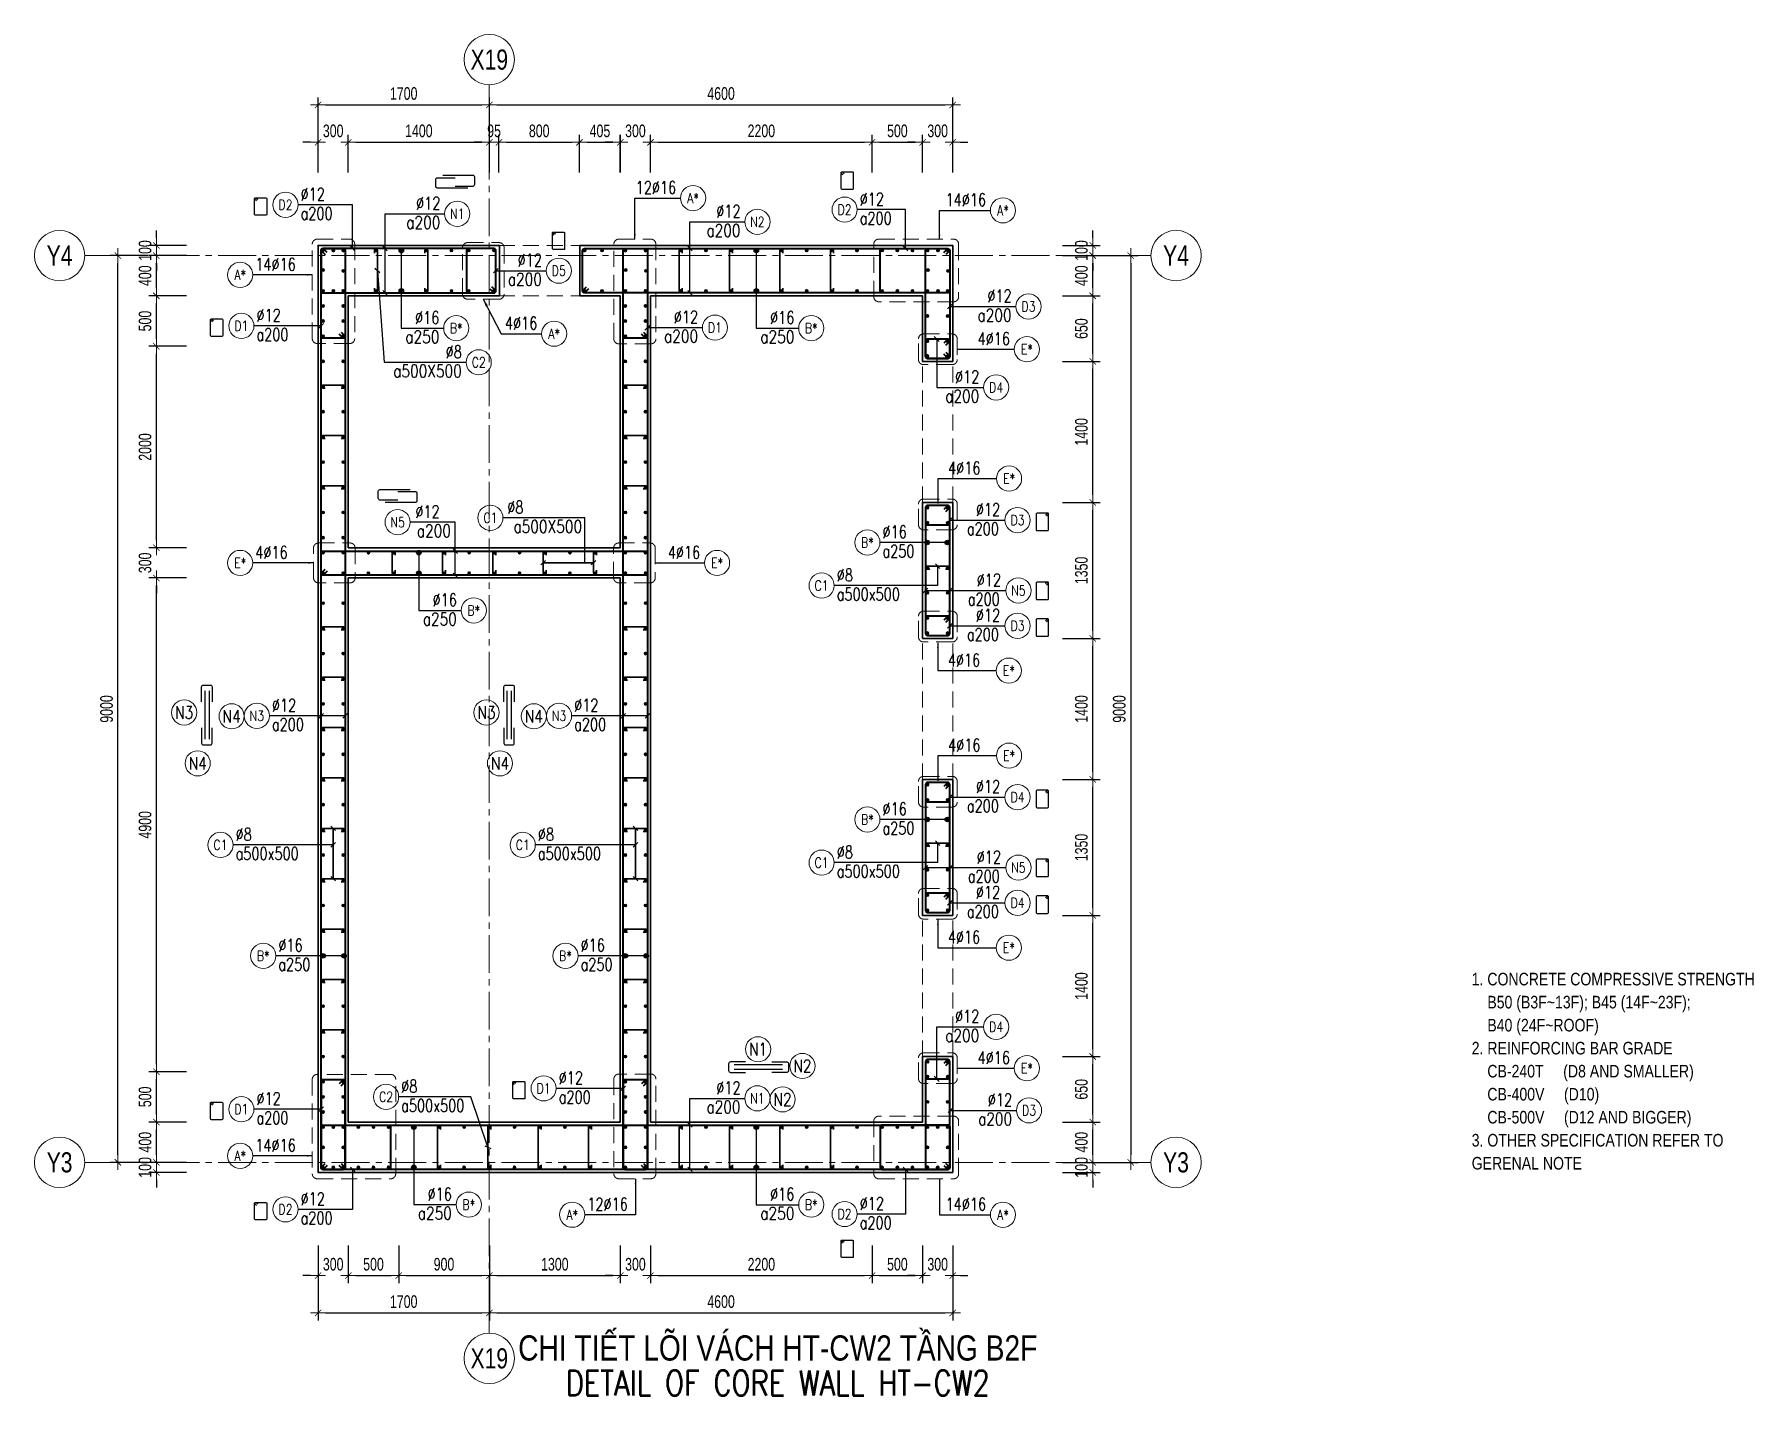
# Model space of a CAD drawing. Header units: millimetres. Extents: x 931337 to 1117500, y 19732 to 157199.
# Drawn here: x 964738 to 981803, y 138073 to 151583 of the extents above; entities that cross this region are included whole.
import ezdxf
from ezdxf.enums import TextEntityAlignment as Align

# ---------------------------------------------------------------- set-up
doc = ezdxf.new("R2010")
doc.units = ezdxf.units.MM
doc.header["$MEASUREMENT"] = 0
for name, pattern in [('HIDDEN', [9.525, 6.35, -3.175]), ('HIDDEN2', [4.7625, 3.175, -1.5875]), ('HT_Dim Grid$0$CENTER2', [1.125, 0.75, -0.125, 0.125, -0.125]), ('HT_Grid$0$CENTER2', [1.125, 0.75, -0.125, 0.125, -0.125])]:
    doc.linetypes.add(name, pattern=pattern)
doc.layers.get('0').update_dxf_attribs({"lineweight": 20})
doc.layers.get('Defpoints').update_dxf_attribs({"color": 151, "lineweight": 9})
for name, color, linetype in [('Hidden', 9, 'HIDDEN'), ('Leader', 6, 'Continuous'), ('Ligature', 1, 'Continuous'), ('TIT1', 3, 'Continuous')]:
    doc.layers.add(name, color=color, linetype=linetype)
for name, color, linetype, lineweight in [('HT_Dim Grid$0$NDC_S_AXIS', 5, 'HT_Dim Grid$0$CENTER2', 13), ('HT_Dim Grid$0$NDC_S_SYMBOL', 1, 'Continuous', 15), ('HT_Dim Grid$0$NDC_S_TEXT SYMBOL', 7, 'Continuous', 20), ('HT_Grid$0$NDC_S_AXIS', 5, 'HT_Grid$0$CENTER2', 13), ('KC-LEADER', 153, 'Continuous', 18), ('KC-THEP', 6, 'Continuous', 40), ('NDC_S_ANNO', 7, 'Continuous', 20), ('NDC_S_BEAM', 3, 'HIDDEN2', 20), ('NDC_S_DIM', 1, 'Continuous', 15), ('NDC_S_ENG TITLE', 3, 'Continuous', 20), ('NDC_S_HIDDEN', 8, 'HIDDEN2', 13), ('NDC_S_LEADER', 1, 'Continuous', 15), ('NDC_S_REBAR', 4, 'Continuous', 35), ('NDC_S_STIRRUP', 4, 'Continuous', 40), ('NDC_S_TEXT SYMBOL', 7, 'Continuous', 20), ('NDC_S_VN TEXT', 7, 'Continuous', 20), ('NDC_S_VN TITLE', 6, 'Continuous', 35), ('NDC_S_WALL', 6, 'Continuous', 35)]:
    doc.layers.add(name, color=color, linetype=linetype, lineweight=lineweight)
doc.styles.add('ARIAL', font='arial.ttf', dxfattribs={"width": 0.8})
doc.styles.add('HT_Dim Grid$0$NDC_ANNO', font='', dxfattribs={"width": 0.8})
doc.styles.add('NDC_ANNO', font='', dxfattribs={"width": 0.8})
doc.styles.add('NDC_ARIAL', font='arial.ttf', dxfattribs={"width": 0.85})
doc.styles.add('NDC_DIM', font='', dxfattribs={"width": 0.75})
doc.styles.add('NDC_EN TXT', font='romans.shx', dxfattribs={"width": 0.8})
doc.styles.add('NDC_VIE TXT', font='arial.ttf', dxfattribs={"width": 0.8})
doc.styles.get('HT_Dim Grid$0$NDC_ANNO').set_extended_font_data('Dotum')
doc.styles.get('NDC_ANNO').set_extended_font_data('Dotum')
doc.styles.get('NDC_DIM').set_extended_font_data('Dotum')
doc.dimstyles.new('NDC_1-50', dxfattribs={"dimscale": 50, "dimtxt": 2.5, "dimasz": 1, "dimexe": 1.5, "dimexo": 0, "dimgap": 0.8, "dimtad": 1, "dimdec": 0, "dimdsep": 46, "dimtxsty": 'NDC_ARIAL', "dimblk": 'DIMMARK', "dimcen": 49999.938995, "dimdle": 1.5, "dimclrd": 1, "dimclre": 1, "dimclrt": 3, "dimadec": 0, "dimazin": 0, "dimtfac": 1, "dimtdec": 0, "dimtix": 1, "dimtmove": 2, "dimatfit": 3, "dimfxl": 1, "dimarcsym": 0})
doc.dimstyles.new('NDC_dim_30', dxfattribs={"dimscale": 30, "dimtxt": 2.5, "dimasz": 1.5, "dimexe": 1.5, "dimexo": 2.5, "dimgap": 1, "dimtad": 1, "dimdec": 0, "dimzin": 0, "dimdsep": 46, "dimtxsty": 'NDC_DIM', "dimblk": 'DIMMARK', "dimcen": 0.09, "dimdle": 1.2, "dimclrd": 1, "dimclre": 1, "dimclrt": 3, "dimadec": 0, "dimazin": 0, "dimtfac": 1, "dimtdec": 0, "dimtix": 1, "dimtofl": 0, "dimtmove": 0, "dimatfit": 3, "dimfxl": 6, "dimfxlon": 1, "dimtolj": 1, "dimtzin": 0, "dimarcsym": 0})
doc.dimstyles.new('NDC_dim_50', dxfattribs={"dimscale": 50, "dimtxt": 2.5, "dimasz": 1.5, "dimexe": 1.5, "dimexo": 2.5, "dimgap": 1, "dimtad": 1, "dimdec": 0, "dimzin": 0, "dimdsep": 46, "dimtxsty": 'NDC_DIM', "dimblk": 'DIMMARK', "dimcen": 0.09, "dimdle": 1.2, "dimclrd": 1, "dimclre": 1, "dimclrt": 3, "dimadec": 0, "dimazin": 0, "dimtfac": 1, "dimtdec": 0, "dimtix": 1, "dimtofl": 0, "dimtmove": 0, "dimatfit": 3, "dimfxl": 6, "dimfxlon": 1, "dimtolj": 1, "dimtzin": 0, "dimarcsym": 0})

msp = doc.modelspace()

# ---------------------------------------------------------------- texts
at = {"layer": 'NDC_S_VN TEXT', "color": 7, "style": 'NDC_EN TXT', "width": 0.8}
for tag, p in [('N3', (966225.05, 144853.156)), ('N3', (969225.05, 144853.156)), ('N4', (966696.019, 144814.996)), ('N4', (969696.019, 144814.996)), ('N4', (966359.498, 144348.153)), ('N4', (969359.498, 144348.153)), ('N1', (971921.41, 141510.27)), ('N2', (972361.511, 141344.513)), ('N2', (972164.681, 141012.999))]:
    msp.add_attdef(tag, text='3', height=125, dxfattribs=at).set_placement(p, align=Align.MIDDLE)
at = {"layer": 'TIT1', "insert": (979004.701, 142269.24), "char_height": 125, "width": 2732.79787, "attachment_point": 1, "line_spacing_factor": 1.096296, "style": 'ARIAL'}
msp.add_mtext('\\A1;1. CONCRETE COMPRESSIVE STRENGTH\\P    B50 (B3F~13F); B45 (14F~23F);\\P    B40 (24F~ROOF)\\P2. REINFORCING BAR GRADE\\P    CB-240T     (D8 AND SMALLER)\\P    CB-400V     (D10)\\P    CB-500V     (D12 AND BIGGER)\\P3. OTHER SPECIFICATION REFER TO GERENAL NOTE ', dxfattribs=at)

# ---------------------------------------------------------------- blocks, each defined once
blk = doc.blocks.new('Drawing name_symbol')
at = {"layer": 'NDC_S_ENG TITLE', "style": 'NDC_EN TXT', "width": 0.8}
blk.add_attdef('SECTDET1', text='', height=5, dxfattribs=at).set_placement((0, 1.01), align=Align.CENTER)
at = {"layer": 'NDC_S_TEXT SYMBOL', "lineweight": 25, "style": 'NDC_ANNO', "width": 0.8}
blk.add_attdef('SSCALE', text='', height=2.5, dxfattribs=at).set_placement((0, -4), align=Align.CENTER)
at = {"layer": 'NDC_S_VN TITLE', "style": 'NDC_VIE TXT', "width": 0.8}
blk.add_attdef('SECTDET2', text='', height=5, dxfattribs=at).set_placement((0, 7.97), align=Align.CENTER)
blk = doc.blocks.new('THEP')
at = {"layer": 'KC-LEADER', "color": 6}
blk.add_circle((0, 0), 14, dxfattribs=at)
at = {"layer": 'KC-THEP'}
for p, q in [((-14, 0), (14, 0)), ((10, 10), (-10, -10)), ((-10, 10), (10, -10)), ((0, 14), (0, -14))]:
    blk.add_line(p, q, dxfattribs=at)
blk = doc.blocks.new('DIMMARK')
at = {"layer": 'NDC_S_DIM', "color": 1}
blk.add_line((-1.5, 0), (1, 0), dxfattribs=at)
at = {"layer": 'NDC_S_DIM', "color": 2, "const_width": 0.1}
blk.add_lwpolyline([(-0.42, -0.42), (0.42, 0.42)], dxfattribs=at)
blk = doc.blocks.new('*U13')
blk.add_circle((-2.5, 0), 2.5)
at = {"layer": 'NDC_S_VN TEXT', "color": 7, "style": 'NDC_EN TXT', "width": 0.8}
blk.add_attdef('SH2', text='', height=2, dxfattribs=at).set_placement((-2.5, 0), align=Align.MIDDLE)
at = {"layer": 'NDC_S_VN TEXT', "color": 3, "style": 'NDC_EN TXT', "width": 0.75}
blk.add_attdef('DK1', (0.5, 0.85), '', height=2.5, dxfattribs=at)
blk = doc.blocks.new('*U11')
blk.add_circle((-2.5, 0), 2.5)
at = {"layer": 'NDC_S_VN TEXT', "color": 7, "style": 'NDC_EN TXT', "width": 0.8}
blk.add_attdef('SH2', text='', height=2, dxfattribs=at).set_placement((-2.5, 0), align=Align.MIDDLE)
at = {"layer": 'NDC_S_VN TEXT', "color": 3, "style": 'NDC_EN TXT', "width": 0.75}
for tag, p in [('DK1', (0.5, 0.85)), ('KC1', (0.5, -2.97))]:
    blk.add_attdef(tag, p, '', height=2.5, dxfattribs=at)
blk = doc.blocks.new('*U10')
blk.add_circle((2.5, 0), 2.5)
at = {"layer": 'NDC_S_VN TEXT', "color": 3, "style": 'NDC_EN TXT'}
for tag, width, p in [('DK2', 0.75, (-0.85, 0.85)), ('KC2', 0.8, (-0.85, -2.97))]:
    blk.add_attdef(tag, text='', height=2.5, dxfattribs=dict(at, width=width)).set_placement(p, align=Align.RIGHT)
at = {"layer": 'NDC_S_VN TEXT', "color": 7, "style": 'NDC_EN TXT', "width": 0.8}
blk.add_attdef('SH3', text='', height=2, dxfattribs=at).set_placement((2.5, 0), align=Align.MIDDLE)
blk = doc.blocks.new('*U12')
blk.add_circle((-2.5, 0), 2.5)
at = {"layer": 'NDC_S_VN TEXT', "color": 7, "style": 'NDC_EN TXT', "width": 0.8}
blk.add_attdef('SH2', text='', height=2, dxfattribs=at).set_placement((-2.5, 0), align=Align.MIDDLE)
at = {"layer": 'NDC_S_VN TEXT', "color": 3, "style": 'NDC_EN TXT', "width": 0.75}
for tag, p in [('DK1', (0.5, 0.85)), ('KC1', (0.5, -2.97))]:
    blk.add_attdef(tag, p, '', height=2.5, dxfattribs=at)
blk = doc.blocks.new('A$C7BC65A55')
at = {"layer": 'Ligature'}
for p, q in [((-15, 372, 0), (-15, 39, 0)), ((15, 372, 0), (15, 39, 0))]:
    blk.add_line(p, q, dxfattribs=at)
for points in [[(-36, 297), (-36, 401, -0.414214), (-24, 413), (24, 413, -0.414214), (36, 401), (36, 297)], [(-36, 117), (-36, 12, 0.414214), (-24, 0), (24, 0, 0.414214), (36, 12), (36, 117)]]:
    blk.add_lwpolyline(points, format="xyb", dxfattribs=at)
blk = doc.blocks.new('*U9')
blk.add_circle((2.5, 0), 2.5)
at = {"layer": 'NDC_S_VN TEXT', "color": 3, "style": 'NDC_EN TXT', "width": 0.75}
blk.add_attdef('DK2', text='', height=2.5, dxfattribs=at).set_placement((-0.85, 0.85), align=Align.RIGHT)
at = {"layer": 'NDC_S_VN TEXT', "color": 7, "style": 'NDC_EN TXT', "width": 0.8}
blk.add_attdef('SH3', text='', height=2, dxfattribs=at).set_placement((2.5, 0), align=Align.MIDDLE)
blk = doc.blocks.new('A$C72321851')
at = {"layer": 'Ligature'}
for points in [[(-61, -129), (-61, 171, -0.414214), (-43, 189), (26, 189, -0.414214), (43, 171), (43, -4)], [(-40, -4), (-40, -180, 0.414214), (-22, -197), (47, -197, 0.414214), (65, -180), (65, 121)]]:
    blk.add_lwpolyline(points, format="xyb", dxfattribs=at)
blk = doc.blocks.new('*D52')
at = {"layer": 'Defpoints', "color": 0, "transparency": 16777216}
for p in [(965949, 140788), (967854, 140788), (967554, 140388)]:
    blk.add_point(p, dxfattribs=at)
at = {"layer": 'NDC_S_DIM', "color": 1, "lineweight": -2, "transparency": 16777216}
for p, q in [((966249, 140788), (965874, 140788)), ((965949, 140463), (965949, 140713)), ((966249, 140388), (965874, 140388))]:
    blk.add_line(p, q, dxfattribs=at)
at = {"layer": 'NDC_S_DIM', "color": 1, "lineweight": -2, "transparency": 16777216, "xscale": 75, "yscale": 75, "zscale": 75}
for p, rotation in [((965949, 140788), 90), ((965949, 140388), 270)]:
    blk.add_blockref('DIMMARK', p, dxfattribs=dict(at, rotation=rotation))
at = {"layer": 'NDC_S_DIM', "color": 3, "transparency": 16777216, "insert": (965837, 140588), "char_height": 125, "attachment_point": 5, "rotation": 90, "style": 'NDC_DIM'}
blk.add_mtext('\\A1;400', dxfattribs=at)
blk = doc.blocks.new('*D53')
at = {"layer": 'Defpoints', "color": 0, "transparency": 16777216}
for p in [(965949, 141288), (967971, 141288), (967854, 140788)]:
    blk.add_point(p, dxfattribs=at)
at = {"layer": 'NDC_S_DIM', "color": 1, "lineweight": -2, "transparency": 16777216}
for p, q in [((966249, 141288), (965874, 141288)), ((965949, 140863), (965949, 141213)), ((966249, 140788), (965874, 140788))]:
    blk.add_line(p, q, dxfattribs=at)
at = {"layer": 'NDC_S_DIM', "color": 1, "lineweight": -2, "transparency": 16777216, "xscale": 75, "yscale": 75, "zscale": 75}
for p, rotation in [((965949, 141288), 90), ((965949, 140788), 270)]:
    blk.add_blockref('DIMMARK', p, dxfattribs=dict(at, rotation=rotation))
at = {"layer": 'NDC_S_DIM', "color": 3, "transparency": 16777216, "insert": (965837, 141038), "char_height": 125, "attachment_point": 5, "rotation": 90, "style": 'NDC_DIM'}
blk.add_mtext('\\A1;500', dxfattribs=at)
blk = doc.blocks.new('*D54')
at = {"layer": 'Defpoints', "color": 0, "transparency": 16777216}
for p in [(965949, 146188), (968024, 146188), (967971, 141288)]:
    blk.add_point(p, dxfattribs=at)
at = {"layer": 'NDC_S_DIM', "color": 1, "lineweight": -2, "transparency": 16777216}
for p, q in [((966249, 146188), (965874, 146188)), ((965949, 141363), (965949, 146113)), ((966249, 141288), (965874, 141288))]:
    blk.add_line(p, q, dxfattribs=at)
at = {"layer": 'NDC_S_DIM', "color": 1, "lineweight": -2, "transparency": 16777216, "xscale": 75, "yscale": 75, "zscale": 75}
for p, rotation in [((965949, 146188), 90), ((965949, 141288), 270)]:
    blk.add_blockref('DIMMARK', p, dxfattribs=dict(at, rotation=rotation))
at = {"layer": 'NDC_S_DIM', "color": 3, "transparency": 16777216, "insert": (965837, 143738), "char_height": 125, "attachment_point": 5, "rotation": 90, "style": 'NDC_DIM'}
blk.add_mtext('\\A1;4900', dxfattribs=at)
blk = doc.blocks.new('*D55')
at = {"layer": 'Defpoints', "color": 0, "transparency": 16777216}
for p in [(965949, 146488), (968024, 146488), (968024, 146188)]:
    blk.add_point(p, dxfattribs=at)
at = {"layer": 'NDC_S_DIM', "color": 1, "lineweight": -2, "transparency": 16777216}
for p, q in [((965949, 146563), (965949, 146638)), ((966249, 146488), (965874, 146488)), ((966249, 146188), (965874, 146188)), ((965949, 146113), (965949, 146038))]:
    blk.add_line(p, q, dxfattribs=at)
at = {"layer": 'NDC_S_DIM', "color": 1, "lineweight": -2, "transparency": 16777216, "xscale": 75, "yscale": 75, "zscale": 75}
for p, rotation in [((965949, 146488), 270), ((965949, 146188), 90)]:
    blk.add_blockref('DIMMARK', p, dxfattribs=dict(at, rotation=rotation))
at = {"layer": 'NDC_S_DIM', "color": 3, "transparency": 16777216, "insert": (965837, 146338), "char_height": 125, "attachment_point": 5, "rotation": 90, "style": 'NDC_DIM'}
blk.add_mtext('\\A1;300', dxfattribs=at)
blk = doc.blocks.new('*D56')
at = {"layer": 'Defpoints', "color": 0, "transparency": 16777216}
for p in [(965949, 148488), (967911, 148488), (968024, 146488)]:
    blk.add_point(p, dxfattribs=at)
at = {"layer": 'NDC_S_DIM', "color": 1, "lineweight": -2, "transparency": 16777216}
for p, q in [((966249, 148488), (965874, 148488)), ((965949, 146563), (965949, 148413)), ((966249, 146488), (965874, 146488))]:
    blk.add_line(p, q, dxfattribs=at)
at = {"layer": 'NDC_S_DIM', "color": 1, "lineweight": -2, "transparency": 16777216, "xscale": 75, "yscale": 75, "zscale": 75}
for p, rotation in [((965949, 148488), 90), ((965949, 146488), 270)]:
    blk.add_blockref('DIMMARK', p, dxfattribs=dict(at, rotation=rotation))
at = {"layer": 'NDC_S_DIM', "color": 3, "transparency": 16777216, "insert": (965837, 147488), "char_height": 125, "attachment_point": 5, "rotation": 90, "style": 'NDC_DIM'}
blk.add_mtext('\\A1;2000', dxfattribs=at)
blk = doc.blocks.new('*D57')
at = {"layer": 'Defpoints', "color": 0, "transparency": 16777216}
for p in [(965567, 149388), (967554, 149388), (967554, 140388)]:
    blk.add_point(p, dxfattribs=at)
at = {"layer": 'NDC_S_DIM', "color": 1, "lineweight": -2, "transparency": 16777216}
for p, q in [((965867, 149388), (965492, 149388)), ((965567, 140463), (965567, 149313)), ((965867, 140388), (965492, 140388))]:
    blk.add_line(p, q, dxfattribs=at)
at = {"layer": 'NDC_S_DIM', "color": 1, "lineweight": -2, "transparency": 16777216, "xscale": 75, "yscale": 75, "zscale": 75}
for p, rotation in [((965567, 149388), 90), ((965567, 140388), 270)]:
    blk.add_blockref('DIMMARK', p, dxfattribs=dict(at, rotation=rotation))
at = {"layer": 'NDC_S_DIM', "color": 3, "transparency": 16777216, "insert": (965455, 144888), "char_height": 125, "attachment_point": 5, "rotation": 90, "style": 'NDC_DIM'}
blk.add_mtext('\\A1;9000', dxfattribs=at)
blk = doc.blocks.new('*D58')
at = {"layer": 'Defpoints', "color": 0, "transparency": 16777216}
for p in [(967854, 140788), (967554, 140288), (967854, 139264)]:
    blk.add_point(p, dxfattribs=at)
at = {"layer": 'NDC_S_DIM', "color": 1, "lineweight": -2, "transparency": 16777216}
for p, q in [((967554, 139564), (967554, 139189)), ((967854, 139564), (967854, 139189)), ((967479, 139264), (967404, 139264)), ((967929, 139264), (968004, 139264))]:
    blk.add_line(p, q, dxfattribs=at)
at = {"layer": 'NDC_S_DIM', "color": 1, "lineweight": -2, "transparency": 16777216, "xscale": 75, "yscale": 75, "zscale": 75}
blk.add_blockref('DIMMARK', (967554, 139264), dxfattribs=at)
at = {"layer": 'NDC_S_DIM', "color": 1, "lineweight": -2, "transparency": 16777216, "xscale": 75, "yscale": 75, "zscale": 75, "rotation": 180}
blk.add_blockref('DIMMARK', (967854, 139264), dxfattribs=at)
at = {"layer": 'NDC_S_DIM', "color": 3, "transparency": 16777216, "insert": (967704, 139376), "char_height": 125, "attachment_point": 5, "style": 'NDC_DIM'}
blk.add_mtext('\\A1;300', dxfattribs=at)
blk = doc.blocks.new('*D59')
at = {"layer": 'Defpoints', "color": 0, "transparency": 16777216}
for p in [(967854, 140788), (968354, 140562), (968354, 139264)]:
    blk.add_point(p, dxfattribs=at)
at = {"layer": 'NDC_S_DIM', "color": 1, "lineweight": -2, "transparency": 16777216}
for p, q in [((967854, 139564), (967854, 139189)), ((968354, 139564), (968354, 139189)), ((967929, 139264), (968279, 139264))]:
    blk.add_line(p, q, dxfattribs=at)
at = {"layer": 'NDC_S_DIM', "color": 1, "lineweight": -2, "transparency": 16777216, "xscale": 75, "yscale": 75, "zscale": 75, "rotation": 180}
blk.add_blockref('DIMMARK', (967854, 139264), dxfattribs=at)
at = {"layer": 'NDC_S_DIM', "color": 1, "lineweight": -2, "transparency": 16777216, "xscale": 75, "yscale": 75, "zscale": 75}
blk.add_blockref('DIMMARK', (968354, 139264), dxfattribs=at)
at = {"layer": 'NDC_S_DIM', "color": 3, "transparency": 16777216, "insert": (968104, 139376), "char_height": 125, "attachment_point": 5, "style": 'NDC_DIM'}
blk.add_mtext('\\A1;500', dxfattribs=at)
blk = doc.blocks.new('*D60')
at = {"layer": 'Defpoints', "color": 0, "transparency": 16777216}
for p in [(970554, 140788), (970854, 140788), (970854, 139264)]:
    blk.add_point(p, dxfattribs=at)
at = {"layer": 'NDC_S_DIM', "color": 1, "lineweight": -2, "transparency": 16777216}
for p, q in [((970554, 139564), (970554, 139189)), ((970854, 139564), (970854, 139189)), ((970479, 139264), (970404, 139264)), ((970929, 139264), (971004, 139264))]:
    blk.add_line(p, q, dxfattribs=at)
at = {"layer": 'NDC_S_DIM', "color": 1, "lineweight": -2, "transparency": 16777216, "xscale": 75, "yscale": 75, "zscale": 75}
blk.add_blockref('DIMMARK', (970554, 139264), dxfattribs=at)
at = {"layer": 'NDC_S_DIM', "color": 1, "lineweight": -2, "transparency": 16777216, "xscale": 75, "yscale": 75, "zscale": 75, "rotation": 180}
blk.add_blockref('DIMMARK', (970854, 139264), dxfattribs=at)
at = {"layer": 'NDC_S_DIM', "color": 3, "transparency": 16777216, "insert": (970704, 139376), "char_height": 125, "attachment_point": 5, "style": 'NDC_DIM'}
blk.add_mtext('\\A1;300', dxfattribs=at)
blk = doc.blocks.new('*D61')
at = {"layer": 'Defpoints', "color": 0, "transparency": 16777216}
for p in [(970854, 140788), (973053, 140536), (973053, 139264)]:
    blk.add_point(p, dxfattribs=at)
at = {"layer": 'NDC_S_DIM', "color": 1, "lineweight": -2, "transparency": 16777216}
for p, q in [((970854, 139564), (970854, 139189)), ((973053, 139564), (973053, 139189)), ((970929, 139264), (972978, 139264))]:
    blk.add_line(p, q, dxfattribs=at)
at = {"layer": 'NDC_S_DIM', "color": 1, "lineweight": -2, "transparency": 16777216, "xscale": 75, "yscale": 75, "zscale": 75, "rotation": 180}
blk.add_blockref('DIMMARK', (970854, 139264), dxfattribs=at)
at = {"layer": 'NDC_S_DIM', "color": 1, "lineweight": -2, "transparency": 16777216, "xscale": 75, "yscale": 75, "zscale": 75}
blk.add_blockref('DIMMARK', (973053, 139264), dxfattribs=at)
at = {"layer": 'NDC_S_DIM', "color": 3, "transparency": 16777216, "insert": (971954, 139376), "char_height": 125, "attachment_point": 5, "style": 'NDC_DIM'}
blk.add_mtext('\\A1;2200', dxfattribs=at)
blk = doc.blocks.new('*D62')
at = {"layer": 'Defpoints', "color": 0, "transparency": 16777216}
for p in [(973554, 140788), (973053, 140536), (973554, 139264)]:
    blk.add_point(p, dxfattribs=at)
at = {"layer": 'NDC_S_DIM', "color": 1, "lineweight": -2, "transparency": 16777216}
for p, q in [((973053, 139564), (973053, 139189)), ((973554, 139564), (973554, 139189)), ((973128, 139264), (973479, 139264))]:
    blk.add_line(p, q, dxfattribs=at)
at = {"layer": 'NDC_S_DIM', "color": 1, "lineweight": -2, "transparency": 16777216, "xscale": 75, "yscale": 75, "zscale": 75, "rotation": 180}
blk.add_blockref('DIMMARK', (973053, 139264), dxfattribs=at)
at = {"layer": 'NDC_S_DIM', "color": 1, "lineweight": -2, "transparency": 16777216, "xscale": 75, "yscale": 75, "zscale": 75}
blk.add_blockref('DIMMARK', (973554, 139264), dxfattribs=at)
at = {"layer": 'NDC_S_DIM', "color": 3, "transparency": 16777216, "insert": (973304, 139376), "char_height": 125, "attachment_point": 5, "style": 'NDC_DIM'}
blk.add_mtext('\\A1;500', dxfattribs=at)
blk = doc.blocks.new('*D63')
at = {"layer": 'Defpoints', "color": 0, "transparency": 16777216}
for p in [(973554, 140788), (973854, 140288), (973854, 139264)]:
    blk.add_point(p, dxfattribs=at)
at = {"layer": 'NDC_S_DIM', "color": 1, "lineweight": -2, "transparency": 16777216}
for p, q in [((973554, 139564), (973554, 139189)), ((973854, 139564), (973854, 139189)), ((973479, 139264), (973404, 139264)), ((973929, 139264), (974004, 139264))]:
    blk.add_line(p, q, dxfattribs=at)
at = {"layer": 'NDC_S_DIM', "color": 1, "lineweight": -2, "transparency": 16777216, "xscale": 75, "yscale": 75, "zscale": 75}
blk.add_blockref('DIMMARK', (973554, 139264), dxfattribs=at)
at = {"layer": 'NDC_S_DIM', "color": 1, "lineweight": -2, "transparency": 16777216, "xscale": 75, "yscale": 75, "zscale": 75, "rotation": 180}
blk.add_blockref('DIMMARK', (973854, 139264), dxfattribs=at)
at = {"layer": 'NDC_S_DIM', "color": 3, "transparency": 16777216, "insert": (973704, 139376), "char_height": 125, "attachment_point": 5, "style": 'NDC_DIM'}
blk.add_mtext('\\A1;300', dxfattribs=at)
blk = doc.blocks.new('*D64')
at = {"layer": 'Defpoints', "color": 0, "transparency": 16777216}
for p in [(967554, 140362), (969254, 140120), (969254, 138893)]:
    blk.add_point(p, dxfattribs=at)
at = {"layer": 'NDC_S_DIM', "color": 1, "lineweight": -2, "transparency": 16777216}
for p, q in [((967554, 139193), (967554, 138818)), ((969254, 139193), (969254, 138818)), ((967629, 138893), (969179, 138893))]:
    blk.add_line(p, q, dxfattribs=at)
at = {"layer": 'NDC_S_DIM', "color": 1, "lineweight": -2, "transparency": 16777216, "xscale": 75, "yscale": 75, "zscale": 75, "rotation": 180}
blk.add_blockref('DIMMARK', (967554, 138893), dxfattribs=at)
at = {"layer": 'NDC_S_DIM', "color": 1, "lineweight": -2, "transparency": 16777216, "xscale": 75, "yscale": 75, "zscale": 75}
blk.add_blockref('DIMMARK', (969254, 138893), dxfattribs=at)
at = {"layer": 'NDC_S_DIM', "color": 3, "transparency": 16777216, "insert": (968404, 139005), "char_height": 125, "attachment_point": 5, "style": 'NDC_DIM'}
blk.add_mtext('\\A1;1700', dxfattribs=at)
blk = doc.blocks.new('*D65')
at = {"layer": 'Defpoints', "color": 0, "transparency": 16777216}
for p in [(973554, 140788), (975243, 140788), (973854, 140388)]:
    blk.add_point(p, dxfattribs=at)
at = {"layer": 'NDC_S_DIM', "color": 1, "lineweight": -2, "transparency": 16777216}
for p, q in [((974943, 140788), (975318, 140788)), ((975243, 140463), (975243, 140713)), ((974943, 140388), (975318, 140388))]:
    blk.add_line(p, q, dxfattribs=at)
at = {"layer": 'NDC_S_DIM', "color": 1, "lineweight": -2, "transparency": 16777216, "xscale": 75, "yscale": 75, "zscale": 75}
for p, rotation in [((975243, 140788), 90), ((975243, 140388), 270)]:
    blk.add_blockref('DIMMARK', p, dxfattribs=dict(at, rotation=rotation))
at = {"layer": 'NDC_S_DIM', "color": 3, "transparency": 16777216, "insert": (975131, 140588), "char_height": 125, "attachment_point": 5, "rotation": 90, "style": 'NDC_DIM'}
blk.add_mtext('\\A1;400', dxfattribs=at)
blk = doc.blocks.new('*D66')
at = {"layer": 'Defpoints', "color": 0, "transparency": 16777216}
for p in [(973554, 141438), (975243, 141438), (973554, 140788)]:
    blk.add_point(p, dxfattribs=at)
at = {"layer": 'NDC_S_DIM', "color": 1, "lineweight": -2, "transparency": 16777216}
for p, q in [((974943, 141438), (975318, 141438)), ((975243, 140863), (975243, 141363)), ((974943, 140788), (975318, 140788))]:
    blk.add_line(p, q, dxfattribs=at)
at = {"layer": 'NDC_S_DIM', "color": 1, "lineweight": -2, "transparency": 16777216, "xscale": 75, "yscale": 75, "zscale": 75}
for p, rotation in [((975243, 141438), 90), ((975243, 140788), 270)]:
    blk.add_blockref('DIMMARK', p, dxfattribs=dict(at, rotation=rotation))
at = {"layer": 'NDC_S_DIM', "color": 3, "transparency": 16777216, "insert": (975131, 141113), "char_height": 125, "attachment_point": 5, "rotation": 90, "style": 'NDC_DIM'}
blk.add_mtext('\\A1;650', dxfattribs=at)
blk = doc.blocks.new('*D67')
at = {"layer": 'Defpoints', "color": 0, "transparency": 16777216}
for p in [(973854, 142838), (975243, 142838), (973554, 141438)]:
    blk.add_point(p, dxfattribs=at)
at = {"layer": 'NDC_S_DIM', "color": 1, "lineweight": -2, "transparency": 16777216}
for p, q in [((974943, 142838), (975318, 142838)), ((975243, 141513), (975243, 142763)), ((974943, 141438), (975318, 141438))]:
    blk.add_line(p, q, dxfattribs=at)
at = {"layer": 'NDC_S_DIM', "color": 1, "lineweight": -2, "transparency": 16777216, "xscale": 75, "yscale": 75, "zscale": 75}
for p, rotation in [((975243, 142838), 90), ((975243, 141438), 270)]:
    blk.add_blockref('DIMMARK', p, dxfattribs=dict(at, rotation=rotation))
at = {"layer": 'NDC_S_DIM', "color": 3, "transparency": 16777216, "insert": (975131, 142138), "char_height": 125, "attachment_point": 5, "rotation": 90, "style": 'NDC_DIM'}
blk.add_mtext('\\A1;1400', dxfattribs=at)
blk = doc.blocks.new('*D68')
at = {"layer": 'Defpoints', "color": 0, "transparency": 16777216}
for p in [(973854, 144188), (975243, 144188), (973854, 142838)]:
    blk.add_point(p, dxfattribs=at)
at = {"layer": 'NDC_S_DIM', "color": 1, "lineweight": -2, "transparency": 16777216}
for p, q in [((974943, 144188), (975318, 144188)), ((975243, 142913), (975243, 144113)), ((974943, 142838), (975318, 142838))]:
    blk.add_line(p, q, dxfattribs=at)
at = {"layer": 'NDC_S_DIM', "color": 1, "lineweight": -2, "transparency": 16777216, "xscale": 75, "yscale": 75, "zscale": 75}
for p, rotation in [((975243, 144188), 90), ((975243, 142838), 270)]:
    blk.add_blockref('DIMMARK', p, dxfattribs=dict(at, rotation=rotation))
at = {"layer": 'NDC_S_DIM', "color": 3, "transparency": 16777216, "insert": (975131, 143513), "char_height": 125, "attachment_point": 5, "rotation": 90, "style": 'NDC_DIM'}
blk.add_mtext('\\A1;1350', dxfattribs=at)
blk = doc.blocks.new('*D69')
at = {"layer": 'Defpoints', "color": 0, "transparency": 16777216}
for p in [(973854, 145588), (975243, 145588), (973854, 144188)]:
    blk.add_point(p, dxfattribs=at)
at = {"layer": 'NDC_S_DIM', "color": 1, "lineweight": -2, "transparency": 16777216}
for p, q in [((974943, 145588), (975318, 145588)), ((975243, 144263), (975243, 145513)), ((974943, 144188), (975318, 144188))]:
    blk.add_line(p, q, dxfattribs=at)
at = {"layer": 'NDC_S_DIM', "color": 1, "lineweight": -2, "transparency": 16777216, "xscale": 75, "yscale": 75, "zscale": 75}
for p, rotation in [((975243, 145588), 90), ((975243, 144188), 270)]:
    blk.add_blockref('DIMMARK', p, dxfattribs=dict(at, rotation=rotation))
at = {"layer": 'NDC_S_DIM', "color": 3, "transparency": 16777216, "insert": (975131, 144888), "char_height": 125, "attachment_point": 5, "rotation": 90, "style": 'NDC_DIM'}
blk.add_mtext('\\A1;1400', dxfattribs=at)
blk = doc.blocks.new('*D70')
at = {"layer": 'Defpoints', "color": 0, "transparency": 16777216}
for p in [(973854, 146938), (975243, 146938), (973854, 145588)]:
    blk.add_point(p, dxfattribs=at)
at = {"layer": 'NDC_S_DIM', "color": 1, "lineweight": -2, "transparency": 16777216}
for p, q in [((974943, 146938), (975318, 146938)), ((975243, 145663), (975243, 146863)), ((974943, 145588), (975318, 145588))]:
    blk.add_line(p, q, dxfattribs=at)
at = {"layer": 'NDC_S_DIM', "color": 1, "lineweight": -2, "transparency": 16777216, "xscale": 75, "yscale": 75, "zscale": 75}
for p, rotation in [((975243, 146938), 90), ((975243, 145588), 270)]:
    blk.add_blockref('DIMMARK', p, dxfattribs=dict(at, rotation=rotation))
at = {"layer": 'NDC_S_DIM', "color": 3, "transparency": 16777216, "insert": (975131, 146263), "char_height": 125, "attachment_point": 5, "rotation": 90, "style": 'NDC_DIM'}
blk.add_mtext('\\A1;1350', dxfattribs=at)
blk = doc.blocks.new('*D71')
at = {"layer": 'Defpoints', "color": 0, "transparency": 16777216}
for p in [(973854, 148338), (975243, 148338), (973854, 146938)]:
    blk.add_point(p, dxfattribs=at)
at = {"layer": 'NDC_S_DIM', "color": 1, "lineweight": -2, "transparency": 16777216}
for p, q in [((974943, 148338), (975318, 148338)), ((975243, 147013), (975243, 148263)), ((974943, 146938), (975318, 146938))]:
    blk.add_line(p, q, dxfattribs=at)
at = {"layer": 'NDC_S_DIM', "color": 1, "lineweight": -2, "transparency": 16777216, "xscale": 75, "yscale": 75, "zscale": 75}
for p, rotation in [((975243, 148338), 90), ((975243, 146938), 270)]:
    blk.add_blockref('DIMMARK', p, dxfattribs=dict(at, rotation=rotation))
at = {"layer": 'NDC_S_DIM', "color": 3, "transparency": 16777216, "insert": (975131, 147638), "char_height": 125, "attachment_point": 5, "rotation": 90, "style": 'NDC_DIM'}
blk.add_mtext('\\A1;1400', dxfattribs=at)
blk = doc.blocks.new('*D72')
at = {"layer": 'Defpoints', "color": 0, "transparency": 16777216}
for p in [(973554, 148988), (975243, 148988), (973854, 148338)]:
    blk.add_point(p, dxfattribs=at)
at = {"layer": 'NDC_S_DIM', "color": 1, "lineweight": -2, "transparency": 16777216}
for p, q in [((974943, 148988), (975318, 148988)), ((975243, 148413), (975243, 148913)), ((974943, 148338), (975318, 148338))]:
    blk.add_line(p, q, dxfattribs=at)
at = {"layer": 'NDC_S_DIM', "color": 1, "lineweight": -2, "transparency": 16777216, "xscale": 75, "yscale": 75, "zscale": 75}
for p, rotation in [((975243, 148988), 90), ((975243, 148338), 270)]:
    blk.add_blockref('DIMMARK', p, dxfattribs=dict(at, rotation=rotation))
at = {"layer": 'NDC_S_DIM', "color": 3, "transparency": 16777216, "insert": (975131, 148663), "char_height": 125, "attachment_point": 5, "rotation": 90, "style": 'NDC_DIM'}
blk.add_mtext('\\A1;650', dxfattribs=at)
blk = doc.blocks.new('*D73')
at = {"layer": 'Defpoints', "color": 0, "transparency": 16777216}
for p in [(973854, 149388), (975243, 149388), (973554, 148988)]:
    blk.add_point(p, dxfattribs=at)
at = {"layer": 'NDC_S_DIM', "color": 1, "lineweight": -2, "transparency": 16777216}
for p, q in [((974943, 149388), (975318, 149388)), ((975243, 149063), (975243, 149313)), ((974943, 148988), (975318, 148988))]:
    blk.add_line(p, q, dxfattribs=at)
at = {"layer": 'NDC_S_DIM', "color": 1, "lineweight": -2, "transparency": 16777216, "xscale": 75, "yscale": 75, "zscale": 75}
for p, rotation in [((975243, 149388), 90), ((975243, 148988), 270)]:
    blk.add_blockref('DIMMARK', p, dxfattribs=dict(at, rotation=rotation))
at = {"layer": 'NDC_S_DIM', "color": 3, "transparency": 16777216, "insert": (975131, 149188), "char_height": 125, "attachment_point": 5, "rotation": 90, "style": 'NDC_DIM'}
blk.add_mtext('\\A1;400', dxfattribs=at)
blk = doc.blocks.new('*D74')
at = {"layer": 'Defpoints', "color": 0, "transparency": 16777216}
for p in [(973912, 149388), (973854, 140388), (975620, 140388)]:
    blk.add_point(p, dxfattribs=at)
at = {"layer": 'NDC_S_DIM', "color": 1, "lineweight": -2, "transparency": 16777216}
for p, q in [((975320, 149388), (975695, 149388)), ((975620, 149313), (975620, 140463)), ((975320, 140388), (975695, 140388))]:
    blk.add_line(p, q, dxfattribs=at)
at = {"layer": 'NDC_S_DIM', "color": 1, "lineweight": -2, "transparency": 16777216, "xscale": 75, "yscale": 75, "zscale": 75}
for p, rotation in [((975620, 149388), 90), ((975620, 140388), 270)]:
    blk.add_blockref('DIMMARK', p, dxfattribs=dict(at, rotation=rotation))
at = {"layer": 'NDC_S_DIM', "color": 3, "transparency": 16777216, "insert": (975507, 144888), "char_height": 125, "attachment_point": 5, "rotation": 90, "style": 'NDC_DIM'}
blk.add_mtext('\\A1;9000', dxfattribs=at)
blk = doc.blocks.new('*D75')
at = {"layer": 'Defpoints', "color": 0, "transparency": 16777216}
for p in [(967854, 150512), (967554, 149488), (967854, 148988)]:
    blk.add_point(p, dxfattribs=at)
at = {"layer": 'NDC_S_DIM', "color": 1, "lineweight": -2, "transparency": 16777216}
for p, q in [((967479, 150512), (967404, 150512)), ((967554, 150212), (967554, 150587)), ((967854, 150212), (967854, 150587)), ((967929, 150512), (968004, 150512))]:
    blk.add_line(p, q, dxfattribs=at)
at = {"layer": 'NDC_S_DIM', "color": 1, "lineweight": -2, "transparency": 16777216, "xscale": 75, "yscale": 75, "zscale": 75}
blk.add_blockref('DIMMARK', (967554, 150512), dxfattribs=at)
at = {"layer": 'NDC_S_DIM', "color": 1, "lineweight": -2, "transparency": 16777216, "xscale": 75, "yscale": 75, "zscale": 75, "rotation": 180}
blk.add_blockref('DIMMARK', (967854, 150512), dxfattribs=at)
at = {"layer": 'NDC_S_DIM', "color": 3, "transparency": 16777216, "insert": (967704, 150625), "char_height": 125, "attachment_point": 5, "style": 'NDC_DIM'}
blk.add_mtext('\\A1;300', dxfattribs=at)
blk = doc.blocks.new('*D76')
at = {"layer": 'Defpoints', "color": 0, "transparency": 16777216}
for p in [(970854, 150512), (970554, 148988), (970854, 148988)]:
    blk.add_point(p, dxfattribs=at)
at = {"layer": 'NDC_S_DIM', "color": 1, "lineweight": -2, "transparency": 16777216}
for p, q in [((970479, 150512), (970404, 150512)), ((970554, 150212), (970554, 150587)), ((970854, 150212), (970854, 150587)), ((970929, 150512), (971004, 150512))]:
    blk.add_line(p, q, dxfattribs=at)
at = {"layer": 'NDC_S_DIM', "color": 1, "lineweight": -2, "transparency": 16777216, "xscale": 75, "yscale": 75, "zscale": 75}
blk.add_blockref('DIMMARK', (970554, 150512), dxfattribs=at)
at = {"layer": 'NDC_S_DIM', "color": 1, "lineweight": -2, "transparency": 16777216, "xscale": 75, "yscale": 75, "zscale": 75, "rotation": 180}
blk.add_blockref('DIMMARK', (970854, 150512), dxfattribs=at)
at = {"layer": 'NDC_S_DIM', "color": 3, "transparency": 16777216, "insert": (970704, 150625), "char_height": 125, "attachment_point": 5, "style": 'NDC_DIM'}
blk.add_mtext('\\A1;300', dxfattribs=at)
blk = doc.blocks.new('*D77')
at = {"layer": 'Defpoints', "color": 0, "transparency": 16777216}
for p in [(973053, 150512), (973053, 149240), (970854, 148988)]:
    blk.add_point(p, dxfattribs=at)
at = {"layer": 'NDC_S_DIM', "color": 1, "lineweight": -2, "transparency": 16777216}
for p, q in [((970854, 150212), (970854, 150587)), ((970929, 150512), (972978, 150512)), ((973053, 150212), (973053, 150587))]:
    blk.add_line(p, q, dxfattribs=at)
at = {"layer": 'NDC_S_DIM', "color": 1, "lineweight": -2, "transparency": 16777216, "xscale": 75, "yscale": 75, "zscale": 75, "rotation": 180}
blk.add_blockref('DIMMARK', (970854, 150512), dxfattribs=at)
at = {"layer": 'NDC_S_DIM', "color": 1, "lineweight": -2, "transparency": 16777216, "xscale": 75, "yscale": 75, "zscale": 75}
blk.add_blockref('DIMMARK', (973053, 150512), dxfattribs=at)
at = {"layer": 'NDC_S_DIM', "color": 3, "transparency": 16777216, "insert": (971954, 150625), "char_height": 125, "attachment_point": 5, "style": 'NDC_DIM'}
blk.add_mtext('\\A1;2200', dxfattribs=at)
blk = doc.blocks.new('*D78')
at = {"layer": 'Defpoints', "color": 0, "transparency": 16777216}
for p in [(973554, 150512), (973053, 149240), (973554, 148988)]:
    blk.add_point(p, dxfattribs=at)
at = {"layer": 'NDC_S_DIM', "color": 1, "lineweight": -2, "transparency": 16777216}
for p, q in [((973053, 150212), (973053, 150587)), ((973128, 150512), (973479, 150512)), ((973554, 150212), (973554, 150587))]:
    blk.add_line(p, q, dxfattribs=at)
at = {"layer": 'NDC_S_DIM', "color": 1, "lineweight": -2, "transparency": 16777216, "xscale": 75, "yscale": 75, "zscale": 75, "rotation": 180}
blk.add_blockref('DIMMARK', (973053, 150512), dxfattribs=at)
at = {"layer": 'NDC_S_DIM', "color": 1, "lineweight": -2, "transparency": 16777216, "xscale": 75, "yscale": 75, "zscale": 75}
blk.add_blockref('DIMMARK', (973554, 150512), dxfattribs=at)
at = {"layer": 'NDC_S_DIM', "color": 3, "transparency": 16777216, "insert": (973304, 150625), "char_height": 125, "attachment_point": 5, "style": 'NDC_DIM'}
blk.add_mtext('\\A1;500', dxfattribs=at)
blk = doc.blocks.new('*D79')
at = {"layer": 'Defpoints', "color": 0, "transparency": 16777216}
for p in [(973854, 150512), (973854, 149488), (973554, 148988)]:
    blk.add_point(p, dxfattribs=at)
at = {"layer": 'NDC_S_DIM', "color": 1, "lineweight": -2, "transparency": 16777216}
for p, q in [((973479, 150512), (973404, 150512)), ((973554, 150212), (973554, 150587)), ((973854, 150212), (973854, 150587)), ((973929, 150512), (974004, 150512))]:
    blk.add_line(p, q, dxfattribs=at)
at = {"layer": 'NDC_S_DIM', "color": 1, "lineweight": -2, "transparency": 16777216, "xscale": 75, "yscale": 75, "zscale": 75}
blk.add_blockref('DIMMARK', (973554, 150512), dxfattribs=at)
at = {"layer": 'NDC_S_DIM', "color": 1, "lineweight": -2, "transparency": 16777216, "xscale": 75, "yscale": 75, "zscale": 75, "rotation": 180}
blk.add_blockref('DIMMARK', (973854, 150512), dxfattribs=at)
at = {"layer": 'NDC_S_DIM', "color": 3, "transparency": 16777216, "insert": (973704, 150625), "char_height": 125, "attachment_point": 5, "style": 'NDC_DIM'}
blk.add_mtext('\\A1;300', dxfattribs=at)
blk = doc.blocks.new('*D80')
at = {"layer": 'Defpoints', "color": 0, "transparency": 16777216}
for p in [(969254, 150883), (969254, 149651), (967554, 149414)]:
    blk.add_point(p, dxfattribs=at)
at = {"layer": 'NDC_S_DIM', "color": 1, "lineweight": -2, "transparency": 16777216}
for p, q in [((967554, 150583), (967554, 150958)), ((967629, 150883), (969179, 150883)), ((969254, 150583), (969254, 150958))]:
    blk.add_line(p, q, dxfattribs=at)
at = {"layer": 'NDC_S_DIM', "color": 1, "lineweight": -2, "transparency": 16777216, "xscale": 75, "yscale": 75, "zscale": 75, "rotation": 180}
blk.add_blockref('DIMMARK', (967554, 150883), dxfattribs=at)
at = {"layer": 'NDC_S_DIM', "color": 1, "lineweight": -2, "transparency": 16777216, "xscale": 75, "yscale": 75, "zscale": 75}
blk.add_blockref('DIMMARK', (969254, 150883), dxfattribs=at)
at = {"layer": 'NDC_S_DIM', "color": 3, "transparency": 16777216, "insert": (968404, 150996), "char_height": 125, "attachment_point": 5, "style": 'NDC_DIM'}
blk.add_mtext('\\A1;1700', dxfattribs=at)
blk = doc.blocks.new('*D81')
at = {"layer": 'Defpoints', "color": 0, "transparency": 16777216}
for p in [(965949, 148988), (967854, 148988), (967911, 148488)]:
    blk.add_point(p, dxfattribs=at)
at = {"layer": 'NDC_S_DIM', "color": 1, "lineweight": -2, "transparency": 16777216}
for p, q in [((966249, 148988), (965874, 148988)), ((965949, 148563), (965949, 148913)), ((966249, 148488), (965874, 148488))]:
    blk.add_line(p, q, dxfattribs=at)
at = {"layer": 'NDC_S_DIM', "color": 1, "lineweight": -2, "transparency": 16777216, "xscale": 75, "yscale": 75, "zscale": 75}
for p, rotation in [((965949, 148988), 90), ((965949, 148488), 270)]:
    blk.add_blockref('DIMMARK', p, dxfattribs=dict(at, rotation=rotation))
at = {"layer": 'NDC_S_DIM', "color": 3, "transparency": 16777216, "insert": (965837, 148738), "char_height": 125, "attachment_point": 5, "rotation": 90, "style": 'NDC_DIM'}
blk.add_mtext('\\A1;500', dxfattribs=at)
blk = doc.blocks.new('*D82')
at = {"layer": 'Defpoints', "color": 0, "transparency": 16777216}
for p in [(965949, 149388), (967554, 149388), (967854, 148988)]:
    blk.add_point(p, dxfattribs=at)
at = {"layer": 'NDC_S_DIM', "color": 1, "lineweight": -2, "transparency": 16777216}
for p, q in [((966249, 149388), (965874, 149388)), ((965949, 149063), (965949, 149313)), ((966249, 148988), (965874, 148988))]:
    blk.add_line(p, q, dxfattribs=at)
at = {"layer": 'NDC_S_DIM', "color": 1, "lineweight": -2, "transparency": 16777216, "xscale": 75, "yscale": 75, "zscale": 75}
for p, rotation in [((965949, 149388), 90), ((965949, 148988), 270)]:
    blk.add_blockref('DIMMARK', p, dxfattribs=dict(at, rotation=rotation))
at = {"layer": 'NDC_S_DIM', "color": 3, "transparency": 16777216, "insert": (965837, 149188), "char_height": 125, "attachment_point": 5, "rotation": 90, "style": 'NDC_DIM'}
blk.add_mtext('\\A1;400', dxfattribs=at)
blk = doc.blocks.new('*D83')
at = {"layer": 'Defpoints', "color": 0, "transparency": 16777216}
for p in [(970149, 150512), (969349, 149428), (970149, 149304)]:
    blk.add_point(p, dxfattribs=at)
at = {"layer": 'NDC_S_DIM', "color": 1, "lineweight": -2, "transparency": 16777216}
for p, q in [((969349, 150212), (969349, 150587)), ((969424, 150512), (970074, 150512)), ((970149, 150212), (970149, 150587))]:
    blk.add_line(p, q, dxfattribs=at)
at = {"layer": 'NDC_S_DIM', "color": 1, "lineweight": -2, "transparency": 16777216, "xscale": 75, "yscale": 75, "zscale": 75, "rotation": 180}
blk.add_blockref('DIMMARK', (969349, 150512), dxfattribs=at)
at = {"layer": 'NDC_S_DIM', "color": 1, "lineweight": -2, "transparency": 16777216, "xscale": 75, "yscale": 75, "zscale": 75}
blk.add_blockref('DIMMARK', (970149, 150512), dxfattribs=at)
at = {"layer": 'NDC_S_DIM', "color": 3, "transparency": 16777216, "insert": (969749, 150625), "char_height": 125, "attachment_point": 5, "style": 'NDC_DIM'}
blk.add_mtext('\\A1;800', dxfattribs=at)
blk = doc.blocks.new('*D84')
at = {"layer": 'Defpoints', "color": 0, "transparency": 16777216}
for p in [(970555, 150512), (970149, 149304), (970555, 148988)]:
    blk.add_point(p, dxfattribs=at)
at = {"layer": 'NDC_S_DIM', "color": 1, "lineweight": -2, "transparency": 16777216}
for p, q in [((970149, 150212), (970149, 150587)), ((970224, 150512), (970480, 150512)), ((970555, 150212), (970555, 150587))]:
    blk.add_line(p, q, dxfattribs=at)
at = {"layer": 'NDC_S_DIM', "color": 1, "lineweight": -2, "transparency": 16777216, "xscale": 75, "yscale": 75, "zscale": 75, "rotation": 180}
blk.add_blockref('DIMMARK', (970149, 150512), dxfattribs=at)
at = {"layer": 'NDC_S_DIM', "color": 1, "lineweight": -2, "transparency": 16777216, "xscale": 75, "yscale": 75, "zscale": 75}
blk.add_blockref('DIMMARK', (970555, 150512), dxfattribs=at)
at = {"layer": 'NDC_S_DIM', "color": 3, "transparency": 16777216, "insert": (970352, 150625), "char_height": 125, "attachment_point": 5, "style": 'NDC_DIM'}
blk.add_mtext('\\A1;405', dxfattribs=at)
blk = doc.blocks.new('*U92')
at = {"layer": 'HT_Dim Grid$0$NDC_S_SYMBOL'}
blk.add_line((0, 5), (0, 9), dxfattribs=at)
blk.add_circle((0, 0), 5, dxfattribs=at)
at = {"layer": 'HT_Dim Grid$0$NDC_S_TEXT SYMBOL', "color": 7, "style": 'HT_Dim Grid$0$NDC_ANNO', "width": 0.8}
blk.add_attdef('GRID', text='', height=4, dxfattribs=at).set_placement((0, 0), align=Align.MIDDLE)
blk = doc.blocks.new('*D113')
at = {"layer": 'Defpoints', "color": 0, "ltscale": 200, "transparency": 16777216}
for p in [(968354, 140562), (969254, 140120), (969254, 139264)]:
    blk.add_point(p, dxfattribs=at)
at = {"layer": 'NDC_S_DIM', "color": 1, "lineweight": -2, "ltscale": 200, "transparency": 16777216}
for p, q in [((968354, 139564), (968354, 139189)), ((969254, 139564), (969254, 139189)), ((968429, 139264), (969179, 139264))]:
    blk.add_line(p, q, dxfattribs=at)
at = {"layer": 'NDC_S_DIM', "color": 1, "lineweight": -2, "ltscale": 200, "transparency": 16777216, "xscale": 75, "yscale": 75, "zscale": 75, "rotation": 180}
blk.add_blockref('DIMMARK', (968354, 139264), dxfattribs=at)
at = {"layer": 'NDC_S_DIM', "color": 1, "lineweight": -2, "ltscale": 200, "transparency": 16777216, "xscale": 75, "yscale": 75, "zscale": 75}
blk.add_blockref('DIMMARK', (969254, 139264), dxfattribs=at)
at = {"layer": 'NDC_S_DIM', "color": 3, "ltscale": 200, "transparency": 16777216, "insert": (968804, 139376), "char_height": 125, "attachment_point": 5, "style": 'NDC_DIM'}
blk.add_mtext('\\A1;900', dxfattribs=at)
blk = doc.blocks.new('*D114')
at = {"layer": 'Defpoints', "color": 0, "ltscale": 200, "transparency": 16777216}
for p in [(970554, 140788), (969254, 140120), (970554, 139264)]:
    blk.add_point(p, dxfattribs=at)
at = {"layer": 'NDC_S_DIM', "color": 1, "lineweight": -2, "ltscale": 200, "transparency": 16777216}
for p, q in [((969254, 139564), (969254, 139189)), ((970554, 139564), (970554, 139189)), ((969329, 139264), (970479, 139264))]:
    blk.add_line(p, q, dxfattribs=at)
at = {"layer": 'NDC_S_DIM', "color": 1, "lineweight": -2, "ltscale": 200, "transparency": 16777216, "xscale": 75, "yscale": 75, "zscale": 75, "rotation": 180}
blk.add_blockref('DIMMARK', (969254, 139264), dxfattribs=at)
at = {"layer": 'NDC_S_DIM', "color": 1, "lineweight": -2, "ltscale": 200, "transparency": 16777216, "xscale": 75, "yscale": 75, "zscale": 75}
blk.add_blockref('DIMMARK', (970554, 139264), dxfattribs=at)
at = {"layer": 'NDC_S_DIM', "color": 3, "ltscale": 200, "transparency": 16777216, "insert": (969904, 139376), "char_height": 125, "attachment_point": 5, "style": 'NDC_DIM'}
blk.add_mtext('\\A1;1300', dxfattribs=at)
blk = doc.blocks.new('*D115')
at = {"layer": 'Defpoints', "color": 0, "ltscale": 200, "transparency": 16777216}
for p in [(973854, 140505), (969254, 140120), (973854, 138893)]:
    blk.add_point(p, dxfattribs=at)
at = {"layer": 'NDC_S_DIM', "color": 1, "lineweight": -2, "ltscale": 200, "transparency": 16777216}
for p, q in [((969254, 139193), (969254, 138818)), ((973854, 139193), (973854, 138818)), ((969329, 138893), (973779, 138893))]:
    blk.add_line(p, q, dxfattribs=at)
at = {"layer": 'NDC_S_DIM', "color": 1, "lineweight": -2, "ltscale": 200, "transparency": 16777216, "xscale": 75, "yscale": 75, "zscale": 75, "rotation": 180}
blk.add_blockref('DIMMARK', (969254, 138893), dxfattribs=at)
at = {"layer": 'NDC_S_DIM', "color": 1, "lineweight": -2, "ltscale": 200, "transparency": 16777216, "xscale": 75, "yscale": 75, "zscale": 75}
blk.add_blockref('DIMMARK', (973854, 138893), dxfattribs=at)
at = {"layer": 'NDC_S_DIM', "color": 3, "ltscale": 200, "transparency": 16777216, "insert": (971554, 139005), "char_height": 125, "attachment_point": 5, "style": 'NDC_DIM'}
blk.add_mtext('\\A1;4600', dxfattribs=at)
blk = doc.blocks.new('*D116')
at = {"layer": 'Defpoints', "color": 0, "ltscale": 200, "transparency": 16777216}
for p in [(973854, 150883), (969254, 149651), (973854, 149488)]:
    blk.add_point(p, dxfattribs=at)
at = {"layer": 'NDC_S_DIM', "color": 1, "lineweight": -2, "ltscale": 200, "transparency": 16777216}
for p, q in [((969254, 150583), (969254, 150958)), ((969329, 150883), (973779, 150883)), ((973854, 150583), (973854, 150958))]:
    blk.add_line(p, q, dxfattribs=at)
at = {"layer": 'NDC_S_DIM', "color": 1, "lineweight": -2, "ltscale": 200, "transparency": 16777216, "xscale": 75, "yscale": 75, "zscale": 75, "rotation": 180}
blk.add_blockref('DIMMARK', (969254, 150883), dxfattribs=at)
at = {"layer": 'NDC_S_DIM', "color": 1, "lineweight": -2, "ltscale": 200, "transparency": 16777216, "xscale": 75, "yscale": 75, "zscale": 75}
blk.add_blockref('DIMMARK', (973854, 150883), dxfattribs=at)
at = {"layer": 'NDC_S_DIM', "color": 3, "ltscale": 200, "transparency": 16777216, "insert": (971554, 150996), "char_height": 125, "attachment_point": 5, "style": 'NDC_DIM'}
blk.add_mtext('\\A1;4600', dxfattribs=at)
blk = doc.blocks.new('*D117')
at = {"layer": 'Defpoints', "color": 0, "ltscale": 200, "transparency": 16777216}
for p in [(969254, 150512), (969254, 149651), (967854, 148988)]:
    blk.add_point(p, dxfattribs=at)
at = {"layer": 'NDC_S_DIM', "color": 1, "lineweight": -2, "ltscale": 200, "transparency": 16777216}
for p, q in [((967854, 150212), (967854, 150587)), ((967929, 150512), (969179, 150512)), ((969254, 150212), (969254, 150587))]:
    blk.add_line(p, q, dxfattribs=at)
at = {"layer": 'NDC_S_DIM', "color": 1, "lineweight": -2, "ltscale": 200, "transparency": 16777216, "xscale": 75, "yscale": 75, "zscale": 75, "rotation": 180}
blk.add_blockref('DIMMARK', (967854, 150512), dxfattribs=at)
at = {"layer": 'NDC_S_DIM', "color": 1, "lineweight": -2, "ltscale": 200, "transparency": 16777216, "xscale": 75, "yscale": 75, "zscale": 75}
blk.add_blockref('DIMMARK', (969254, 150512), dxfattribs=at)
at = {"layer": 'NDC_S_DIM', "color": 3, "ltscale": 200, "transparency": 16777216, "insert": (968554, 150625), "char_height": 125, "attachment_point": 5, "style": 'NDC_DIM'}
blk.add_mtext('\\A1;1400', dxfattribs=at)
blk = doc.blocks.new('*D118')
at = {"layer": 'Defpoints', "color": 0, "ltscale": 200, "transparency": 16777216}
for p in [(969349, 150512), (969254, 149651), (969349, 149488)]:
    blk.add_point(p, dxfattribs=at)
at = {"layer": 'NDC_S_DIM', "color": 1, "lineweight": -2, "ltscale": 200, "transparency": 16777216}
for p, q in [((969179, 150512), (969104, 150512)), ((969254, 150212), (969254, 150587)), ((969349, 150212), (969349, 150587)), ((969424, 150512), (969499, 150512))]:
    blk.add_line(p, q, dxfattribs=at)
at = {"layer": 'NDC_S_DIM', "color": 1, "lineweight": -2, "ltscale": 200, "transparency": 16777216, "xscale": 75, "yscale": 75, "zscale": 75}
blk.add_blockref('DIMMARK', (969254, 150512), dxfattribs=at)
at = {"layer": 'NDC_S_DIM', "color": 1, "lineweight": -2, "ltscale": 200, "transparency": 16777216, "xscale": 75, "yscale": 75, "zscale": 75, "rotation": 180}
blk.add_blockref('DIMMARK', (969349, 150512), dxfattribs=at)
at = {"layer": 'NDC_S_DIM', "color": 3, "ltscale": 200, "transparency": 16777216, "insert": (969301, 150625), "char_height": 125, "attachment_point": 5, "style": 'NDC_DIM'}
blk.add_mtext('\\A1;95', dxfattribs=at)
blk = doc.blocks.new('*U93')
at = {"layer": 'HT_Dim Grid$0$NDC_S_SYMBOL'}
blk.add_line((5, 0), (9, 0), dxfattribs=at)
blk.add_circle((0, 0), 5, dxfattribs=at)
at = {"layer": 'HT_Dim Grid$0$NDC_S_TEXT SYMBOL', "color": 7, "style": 'HT_Dim Grid$0$NDC_ANNO', "width": 0.8}
blk.add_attdef('GRID', text='', height=4, rotation=270, dxfattribs=at).set_placement((0, 0), align=Align.MIDDLE)
blk = doc.blocks.new('*D119')
at = {"layer": 'Defpoints', "color": 0, "ltscale": 200, "transparency": 16777216}
for p in [(965949, 140288), (967554, 140388), (967554, 140288)]:
    blk.add_point(p, dxfattribs=at)
at = {"layer": 'NDC_S_DIM', "color": 1, "lineweight": -2, "ltscale": 200, "transparency": 16777216}
for p, q in [((965949, 140463), (965949, 140538)), ((966249, 140388), (965874, 140388)), ((966249, 140288), (965874, 140288)), ((965949, 140213), (965949, 140138))]:
    blk.add_line(p, q, dxfattribs=at)
at = {"layer": 'NDC_S_DIM', "color": 1, "lineweight": -2, "ltscale": 200, "transparency": 16777216, "xscale": 75, "yscale": 75, "zscale": 75}
for p, rotation in [((965949, 140388), 270), ((965949, 140288), 90)]:
    blk.add_blockref('DIMMARK', p, dxfattribs=dict(at, rotation=rotation))
at = {"layer": 'NDC_S_DIM', "color": 3, "ltscale": 200, "transparency": 16777216, "insert": (965837, 140338), "char_height": 125, "attachment_point": 5, "rotation": 90, "style": 'NDC_DIM'}
blk.add_mtext('\\A1;100', dxfattribs=at)
blk = doc.blocks.new('*D120')
at = {"layer": 'Defpoints', "color": 0, "ltscale": 200, "transparency": 16777216}
for p in [(965949, 149488), (967554, 149488), (967554, 149388)]:
    blk.add_point(p, dxfattribs=at)
at = {"layer": 'NDC_S_DIM', "color": 1, "lineweight": -2, "ltscale": 200, "transparency": 16777216}
for p, q in [((966249, 149488), (965874, 149488)), ((965949, 149563), (965949, 149638)), ((966249, 149388), (965874, 149388)), ((965949, 149313), (965949, 149238))]:
    blk.add_line(p, q, dxfattribs=at)
at = {"layer": 'NDC_S_DIM', "color": 1, "lineweight": -2, "ltscale": 200, "transparency": 16777216, "xscale": 75, "yscale": 75, "zscale": 75}
for p, rotation in [((965949, 149488), 270), ((965949, 149388), 90)]:
    blk.add_blockref('DIMMARK', p, dxfattribs=dict(at, rotation=rotation))
at = {"layer": 'NDC_S_DIM', "color": 3, "ltscale": 200, "transparency": 16777216, "insert": (965837, 149438), "char_height": 125, "attachment_point": 5, "rotation": 90, "style": 'NDC_DIM'}
blk.add_mtext('\\A1;100', dxfattribs=at)
blk = doc.blocks.new('*D121')
at = {"layer": 'Defpoints', "color": 0, "ltscale": 200, "transparency": 16777216}
for p in [(973854, 149488), (975243, 149488), (973854, 149388)]:
    blk.add_point(p, dxfattribs=at)
at = {"layer": 'NDC_S_DIM', "color": 1, "lineweight": -2, "ltscale": 200, "transparency": 16777216}
for p, q in [((974943, 149488), (975318, 149488)), ((975243, 149563), (975243, 149638)), ((974943, 149388), (975318, 149388)), ((975243, 149313), (975243, 149238))]:
    blk.add_line(p, q, dxfattribs=at)
at = {"layer": 'NDC_S_DIM', "color": 1, "lineweight": -2, "ltscale": 200, "transparency": 16777216, "xscale": 75, "yscale": 75, "zscale": 75}
for p, rotation in [((975243, 149488), 270), ((975243, 149388), 90)]:
    blk.add_blockref('DIMMARK', p, dxfattribs=dict(at, rotation=rotation))
at = {"layer": 'NDC_S_DIM', "color": 3, "ltscale": 200, "transparency": 16777216, "insert": (975131, 149438), "char_height": 125, "attachment_point": 5, "rotation": 90, "style": 'NDC_DIM'}
blk.add_mtext('\\A1;100', dxfattribs=at)
blk = doc.blocks.new('*D122')
at = {"layer": 'Defpoints', "color": 0, "ltscale": 200, "transparency": 16777216}
for p in [(973854, 140388), (973854, 140288), (975243, 140288)]:
    blk.add_point(p, dxfattribs=at)
at = {"layer": 'NDC_S_DIM', "color": 1, "lineweight": -2, "ltscale": 200, "transparency": 16777216}
for p, q in [((975243, 140463), (975243, 140538)), ((974943, 140388), (975318, 140388)), ((974943, 140288), (975318, 140288)), ((975243, 140213), (975243, 140138))]:
    blk.add_line(p, q, dxfattribs=at)
at = {"layer": 'NDC_S_DIM', "color": 1, "lineweight": -2, "ltscale": 200, "transparency": 16777216, "xscale": 75, "yscale": 75, "zscale": 75}
for p, rotation in [((975243, 140388), 270), ((975243, 140288), 90)]:
    blk.add_blockref('DIMMARK', p, dxfattribs=dict(at, rotation=rotation))
at = {"layer": 'NDC_S_DIM', "color": 3, "ltscale": 200, "transparency": 16777216, "insert": (975131, 140338), "char_height": 125, "attachment_point": 5, "rotation": 90, "style": 'NDC_DIM'}
blk.add_mtext('\\A1;100', dxfattribs=at)

# ---------------------------------------------------------------- dimensions: what is measured, and where the dimension line sits
at = {"layer": 'NDC_S_DIM'}
for base, p1, p2, picture, middle in [((969253.776, 150883.359), (967553.776, 149414.314), (969253.776, 149651.451), '*D80', (968403.776, 150995.944)), ((967853.776, 150512.333), (967553.776, 149488.06), (967853.776, 148988.06), '*D75', (967703.776, 150624.918)), ((967853.776, 139263.786), (967553.776, 140288.06), (967853.776, 140788.06), '*D58', (967703.776, 139376.371)), ((969253.776, 138892.76), (967553.776, 140361.806), (969253.776, 140119.884), '*D64', (968403.776, 139005.345))]:
    dim = msp.add_linear_dim(base=base, p1=p1, p2=p2, dimstyle='NDC_dim_50', dxfattribs=at)
    dim.commit()
    dim.dimension.update_dxf_attribs({"geometry": picture, "text_midpoint": middle})
at = {"layer": 'NDC_S_DIM', "ltscale": 200}
for base, p1, p2, picture, middle in [((973853.776, 150883.359), (969253.776, 149651.451), (973853.776, 149488.06), '*D116', (971553.776, 150995.944)), ((969253.776, 150512.333), (967853.776, 148988.06), (969253.776, 149651.451), '*D117', (968553.776, 150624.918)), ((969349.096, 150512.333), (969253.776, 149651.451), (969349.096, 149488.06), '*D118', (969301.436, 150624.918)), ((970553.776, 139263.786), (969253.776, 140119.884), (970553.776, 140788.06), '*D114', (969903.776, 139376.371)), ((969253.776, 139263.786), (968353.881, 140562.067), (969253.776, 140119.884), '*D113', (968803.829, 139376.371)), ((973853.776, 138892.76), (969253.776, 140119.884), (973853.776, 140504.588), '*D115', (971553.776, 139005.345))]:
    dim = msp.add_linear_dim(base=base, p1=p1, p2=p2, dimstyle='NDC_dim_50', override={"dimtmove": 1}, dxfattribs=at)
    dim.commit()
    dim.dimension.update_dxf_attribs({"geometry": picture, "text_midpoint": middle})
at = {"layer": 'NDC_S_DIM'}
for base, p1, p2, picture, middle in [((970149.436, 150512.333), (969349.096, 149427.999), (970149.436, 149304.282), '*D83', (969749.266, 150624.918)), ((970554.776, 150512.333), (970149.436, 149304.282), (970554.776, 148988.06), '*D84', (970352.106, 150624.918)), ((970853.776, 150512.333), (970553.776, 148988.06), (970853.776, 148988.06), '*D76', (970703.776, 150624.918)), ((973053.337, 150512.333), (970853.776, 148988.06), (973053.337, 149240.398), '*D77', (971953.556, 150624.918)), ((973553.776, 150512.333), (973053.337, 149240.398), (973553.776, 148988.06), '*D78', (973303.556, 150624.918)), ((973853.776, 150512.333), (973553.776, 148988.06), (973853.776, 149488.06), '*D79', (973703.776, 150624.918)), ((968353.881, 139263.786), (967853.776, 140788.06), (968353.881, 140562.067), '*D59', (968103.829, 139376.371)), ((970853.776, 139263.786), (970553.776, 140788.06), (970853.776, 140788.06), '*D60', (970703.776, 139376.371)), ((973053.337, 139263.786), (970853.776, 140788.06), (973053.337, 140535.721), '*D61', (971953.556, 139376.371)), ((973553.776, 139263.786), (973053.337, 140535.721), (973553.776, 140788.06), '*D62', (973303.556, 139376.371)), ((973853.776, 139263.786), (973553.776, 140788.06), (973853.776, 140288.06), '*D63', (973703.776, 139376.371))]:
    dim = msp.add_linear_dim(base=base, p1=p1, p2=p2, dimstyle='NDC_dim_50', override={"dimtmove": 1}, dxfattribs=at)
    dim.commit()
    dim.dimension.update_dxf_attribs({"geometry": picture, "text_midpoint": middle})
at = {"layer": 'NDC_S_DIM', "ltscale": 200}
for base, p1, p2, picture, middle in [((965949.362, 149488.06), (967553.776, 149388.06), (967553.776, 149488.06), '*D120', (965836.777, 149438.06)), ((975243.256, 149488.06), (973853.776, 149388.06), (973853.776, 149488.06), '*D121', (975130.671, 149438.06)), ((965949.362, 140288.06), (967553.776, 140388.06), (967553.776, 140288.06), '*D119', (965836.777, 140338.06)), ((975243.256, 140288.06), (973853.776, 140388.06), (973853.776, 140288.06), '*D122', (975130.671, 140338.06))]:
    dim = msp.add_linear_dim(base=base, p1=p1, p2=p2, angle=90, dimstyle='NDC_dim_50', override={"dimtmove": 1}, dxfattribs=at)
    dim.commit()
    dim.dimension.update_dxf_attribs({"geometry": picture, "text_midpoint": middle})
at = {"layer": 'NDC_S_DIM'}
for base, p1, p2, picture, middle in [((965567.459, 149388.06), (967553.776, 140388.06), (967553.776, 149388.06), '*D57', (965454.875, 144888.06)), ((975619.731, 140388.06), (973912.297, 149388.06), (973853.776, 140388.06), '*D74', (975507.146, 144888.06)), ((965949.362, 140788.06), (967553.776, 140388.06), (967853.776, 140788.06), '*D52', (965836.777, 140588.06)), ((975243.256, 140788.06), (973853.776, 140388.06), (973553.776, 140788.06), '*D65', (975130.671, 140588.06))]:
    dim = msp.add_linear_dim(base=base, p1=p1, p2=p2, angle=90, dimstyle='NDC_dim_50', dxfattribs=at)
    dim.commit()
    dim.dimension.update_dxf_attribs({"geometry": picture, "text_midpoint": middle})
for base, p1, p2, picture, middle in [((965949.362, 149388.06), (967853.776, 148988.06), (967553.776, 149388.06), '*D82', (965836.777, 149188.06)), ((975243.256, 149388.06), (973553.776, 148988.06), (973853.776, 149388.06), '*D73', (975130.671, 149188.06)), ((965949.362, 148988.06), (967910.628, 148487.671), (967853.776, 148988.06), '*D81', (965836.777, 148737.865)), ((975243.256, 148988.06), (973853.776, 148338.06), (973553.776, 148988.06), '*D72', (975130.671, 148663.06)), ((965949.362, 148487.671), (968024.224, 146488.06), (967910.628, 148487.671), '*D56', (965836.777, 147487.865)), ((975243.256, 148338.06), (973853.776, 146938.06), (973853.776, 148338.06), '*D71', (975130.671, 147638.06)), ((975243.256, 146938.06), (973853.776, 145588.06), (973853.776, 146938.06), '*D70', (975130.671, 146263.06)), ((965949.362, 146488.06), (968024.224, 146188.06), (968024.224, 146488.06), '*D55', (965836.777, 146338.06)), ((965949.362, 146188.06), (967971.308, 141288.448), (968024.224, 146188.06), '*D54', (965836.777, 143738.254)), ((975243.256, 145588.06), (973853.776, 144188.06), (973853.776, 145588.06), '*D69', (975130.671, 144888.06)), ((975243.256, 144188.06), (973853.776, 142838.06), (973853.776, 144188.06), '*D68', (975130.671, 143513.06)), ((975243.256, 142838.06), (973553.776, 141438.06), (973853.776, 142838.06), '*D67', (975130.671, 142138.06)), ((975243.256, 141438.06), (973553.776, 140788.06), (973553.776, 141438.06), '*D66', (975130.671, 141113.06)), ((965949.362, 141288.448), (967853.776, 140788.06), (967971.308, 141288.448), '*D53', (965836.777, 141038.254))]:
    dim = msp.add_linear_dim(base=base, p1=p1, p2=p2, angle=90, dimstyle='NDC_dim_50', override={"dimtmove": 1}, dxfattribs=at)
    dim.commit()
    dim.dimension.update_dxf_attribs({"geometry": picture, "text_midpoint": middle})

# ---------------------------------------------------------------- linework, layer by layer
for centre in [(966225.05, 144853.156), (966696.019, 144814.996), (969225.05, 144853.156), (969696.019, 144814.996), (966359.498, 144348.153), (969359.498, 144348.153), (971921.41, 141510.27), (972361.511, 141344.513), (972164.681, 141012.999)]:
    msp.add_circle(centre, 125)
at = {"layer": 'HT_Grid$0$NDC_S_AXIS', "ltscale": 500}
for p, q in [((969253.776, 138892.76), (969253.776, 150883.359)), ((965438.232, 149388.06), (975619.731, 149388.06)), ((965438.232, 140388.06), (975619.731, 140388.06))]:
    msp.add_line(p, q, dxfattribs=at)
at = {"layer": 'Ligature'}
for points in [[(972764.118, 150188.079), (972748.152, 150204.044, -0.668178638), (972753.926, 150217.983), (972858.555, 150217.983, -0.414213562), (972866.719, 150209.818), (972866.719, 150052.71, -0.414213562), (972858.555, 150044.545), (972753.926, 150044.545, -0.414213562), (972745.761, 150052.71), (972745.761, 150209.818, -0.668178638), (972759.699, 150215.591), (972775.665, 150199.625)], [(966942.727, 149931.219), (966926.761, 149947.185, -0.668178638), (966932.535, 149961.123), (967037.164, 149961.123, -0.414213562), (967045.328, 149952.958), (967045.328, 149795.851, -0.414213562), (967037.163, 149787.686), (966932.535, 149787.686, -0.414213562), (966924.37, 149795.851), (966924.37, 149952.958, -0.668178638), (966938.308, 149958.732), (966954.274, 149942.766)], [(969898.899, 149590.745), (969882.933, 149606.711, -0.668178638), (969888.706, 149620.649), (969993.335, 149620.649, -0.414213562), (970001.5, 149612.484), (970001.5, 149455.377, -0.414213562), (969993.335, 149447.212), (969888.706, 149447.212, -0.414213562), (969880.541, 149455.377), (969880.541, 149612.484, -0.668178638), (969894.48, 149618.258), (969910.445, 149602.292)], [(966504.915, 148728.807), (966488.949, 148744.773, -0.668178638), (966494.723, 148758.711), (966599.351, 148758.711, -0.414213562), (966607.516, 148750.546), (966607.516, 148593.439, -0.414213562), (966599.351, 148585.274), (966494.722, 148585.274, -0.414213562), (966486.558, 148593.439), (966486.558, 148750.546, -0.668178638), (966500.496, 148756.32), (966516.462, 148740.354)], [(974784.965, 146801.574), (974800.931, 146817.54, 0.668178638), (974795.158, 146831.478), (974690.529, 146831.478, 0.414213562), (974682.364, 146823.313), (974682.364, 146666.205, 0.414213562), (974690.529, 146658.04), (974795.158, 146658.04, 0.414213562), (974803.323, 146666.205), (974803.323, 146823.313, 0.668178638), (974789.385, 146829.086), (974773.419, 146813.12)], [(974784.937, 146117.144), (974800.903, 146133.11, 0.668178638), (974795.13, 146147.049), (974690.501, 146147.049, 0.414213562), (974682.336, 146138.884), (974682.336, 145981.776, 0.414213562), (974690.501, 145973.611), (974795.13, 145973.611, 0.414213562), (974803.295, 145981.776), (974803.295, 146138.884, 0.668178638), (974789.356, 146144.657), (974773.391, 146128.691)], [(974784.937, 145752.543), (974800.903, 145768.509, 0.668178638), (974795.13, 145782.448), (974690.501, 145782.448, 0.414213562), (974682.336, 145774.283), (974682.336, 145617.175, 0.414213562), (974690.501, 145609.01), (974795.13, 145609.01, 0.414213562), (974803.295, 145617.175), (974803.295, 145774.283, 0.668178638), (974789.356, 145780.056), (974773.391, 145764.09)], [(974784.965, 144051.574), (974800.931, 144067.54, 0.668178638), (974795.158, 144081.478), (974690.529, 144081.478, 0.414213562), (974682.364, 144073.313), (974682.364, 143916.205, 0.414213562), (974690.529, 143908.04), (974795.158, 143908.04, 0.414213562), (974803.323, 143916.205), (974803.323, 144073.313, 0.668178638), (974789.385, 144079.086), (974773.419, 144063.12)], [(974784.937, 143367.144), (974800.903, 143383.11, 0.668178638), (974795.13, 143397.049), (974690.501, 143397.049, 0.414213562), (974682.336, 143388.884), (974682.336, 143231.776, 0.414213562), (974690.501, 143223.611), (974795.13, 143223.611, 0.414213562), (974803.295, 143231.776), (974803.295, 143388.884, 0.668178638), (974789.356, 143394.657), (974773.391, 143378.691)], [(974784.937, 143002.543), (974800.903, 143018.509, 0.668178638), (974795.13, 143032.448), (974690.501, 143032.448, 0.414213562), (974682.336, 143024.283), (974682.336, 142867.175, 0.414213562), (974690.501, 142859.01), (974795.13, 142859.01, 0.414213562), (974803.295, 142867.175), (974803.295, 143024.283, 0.668178638), (974789.356, 143030.056), (974773.391, 143014.09)], [(969504.915, 141161.098), (969488.949, 141177.064, -0.668178638), (969494.723, 141191.002), (969599.351, 141191.002, -0.414213562), (969607.516, 141182.837), (969607.516, 141025.73, -0.414213562), (969599.351, 141017.565), (969494.722, 141017.565, -0.414213562), (969486.558, 141025.73), (969486.558, 141182.837, -0.668178638), (969500.496, 141188.611), (969516.462, 141172.645)], [(966504.915, 140954.1), (966488.949, 140970.065, -0.668178638), (966494.723, 140984.004), (966599.351, 140984.004, -0.414213562), (966607.516, 140975.839), (966607.516, 140818.731, -0.414213562), (966599.351, 140810.566), (966494.722, 140810.566, -0.414213562), (966486.558, 140818.731), (966486.558, 140975.839, -0.668178638), (966500.496, 140981.612), (966516.462, 140965.646)], [(966942.727, 139960.498), (966926.761, 139976.464, -0.668178638), (966932.535, 139990.402), (967037.164, 139990.402, -0.414213562), (967045.328, 139982.237), (967045.328, 139825.13, -0.414213562), (967037.163, 139816.965), (966932.535, 139816.965, -0.414213562), (966924.37, 139825.13), (966924.37, 139982.237, -0.668178638), (966938.308, 139988.011), (966954.274, 139972.045)], [(972764.118, 139586.206), (972748.152, 139602.172, -0.668178638), (972753.926, 139616.11), (972858.555, 139616.11, -0.414213562), (972866.719, 139607.945), (972866.719, 139450.838, -0.414213562), (972858.555, 139442.673), (972753.926, 139442.673, -0.414213562), (972745.761, 139450.838), (972745.761, 139607.945, -0.668178638), (972759.699, 139613.719), (972775.665, 139597.753)]]:
    msp.add_lwpolyline(points, format="xyb", dxfattribs=at)
at = {"layer": 'NDC_S_BEAM', "ltscale": 50}
for p, q in [((969349.096, 149488.06), (970149.436, 149488.06)), ((969349.096, 148988.06), (970149.436, 148988.06)), ((973553.776, 146938.06), (973553.776, 148338.06)), ((973853.776, 146938.06), (973853.776, 148338.06)), ((973553.776, 144188.06), (973553.776, 145588.06)), ((973853.776, 144188.06), (973853.776, 145588.06)), ((973553.776, 141438.06), (973553.776, 142838.06)), ((973853.776, 141438.06), (973853.776, 142838.06))]:
    msp.add_line(p, q, dxfattribs=at)
at = {"layer": 'NDC_S_HIDDEN', "ltscale": 50}
for points in [[(967546.375, 149551.147), (967867.726, 149551.147, -0.414213562), (967917.726, 149501.147), (967917.726, 148564.671, -0.414213562), (967867.726, 148514.671), (967546.375, 148514.671, -0.414213562), (967496.375, 148564.671), (967496.375, 149501.147, -0.414213562)], [(969037.836, 149516.626), (969350.526, 149516.626, -0.414213562), (969400.526, 149466.626), (969400.526, 149004.885, -0.414213562), (969350.526, 148954.885), (969037.836, 148954.885, -0.414213562), (968987.836, 149004.885), (968987.836, 149466.626, -0.414213562)], [(970539.692, 149550.841), (970856.844, 149550.841, -0.414213562), (970906.844, 149500.841), (970906.844, 148561.51, -0.414213562), (970856.844, 148511.51), (970539.692, 148511.51, -0.414213562), (970489.692, 148561.51), (970489.692, 149500.841, -0.414213562)], [(973120.337, 149551.43), (973862.297, 149551.43, -0.414213562), (973912.297, 149501.43), (973912.297, 148979.366, -0.414213562), (973862.297, 148929.366), (973120.337, 148929.366, -0.414213562), (973070.337, 148979.366), (973070.337, 149501.43, -0.414213562)], [(973563.509, 148610.666), (973848.266, 148610.666, -0.414213562), (973898.266, 148560.666), (973898.266, 148355.658, -0.414213562), (973848.266, 148305.658), (973563.509, 148305.658, -0.414213562), (973513.509, 148355.658), (973513.509, 148560.666, -0.414213562)], [(973563.509, 146971.645), (973848.266, 146971.645, -0.414213562), (973898.266, 146921.645), (973898.266, 146716.638, -0.414213562), (973848.266, 146666.638), (973563.509, 146666.638, -0.414213562), (973513.509, 146716.638), (973513.509, 146921.645, -0.414213562)], [(967558.793, 146535.282), (967871.839, 146535.282, -0.414213562), (967921.839, 146485.282), (967921.839, 146189.397, -0.414213562), (967871.839, 146139.397), (967558.793, 146139.397, -0.414213562), (967508.793, 146189.397), (967508.793, 146485.282, -0.414213562)], [(970537.462, 146535.282), (970850.508, 146535.282, -0.414213562), (970900.508, 146485.282), (970900.508, 146189.397, -0.414213562), (970850.508, 146139.397), (970537.462, 146139.397, -0.414213562), (970487.462, 146189.397), (970487.462, 146485.282, -0.414213562)], [(973563.509, 145857.869), (973848.266, 145857.869, -0.414213562), (973898.266, 145807.869), (973898.266, 145602.862, -0.414213562), (973848.266, 145552.862), (973563.509, 145552.862, -0.414213562), (973513.509, 145602.862), (973513.509, 145807.869, -0.414213562)], [(973563.509, 144219.137), (973848.266, 144219.137, -0.414213562), (973898.266, 144169.137), (973898.266, 143964.129, -0.414213562), (973848.266, 143914.129), (973563.509, 143914.129, -0.414213562), (973513.509, 143964.129), (973513.509, 144169.137, -0.414213562)], [(973563.509, 143107.488), (973848.266, 143107.488, -0.414213562), (973898.266, 143057.488), (973898.266, 142852.48, -0.414213562), (973848.266, 142802.48), (973563.509, 142802.48, -0.414213562), (973513.509, 142852.48), (973513.509, 143057.488, -0.414213562)], [(973563.509, 141474.713), (973848.266, 141474.713, -0.414213562), (973898.266, 141424.713), (973898.266, 141219.705, -0.414213562), (973848.266, 141169.705), (973563.509, 141169.705, -0.414213562), (973513.509, 141219.705), (973513.509, 141424.713, -0.414213562)], [(967546.375, 140224.972), (968274.881, 140224.972, 0.414213562), (968324.881, 140274.972), (968324.881, 141211.448, 0.414213562), (968274.881, 141261.448), (967546.375, 141261.448, 0.414213562), (967496.375, 141211.448), (967496.375, 140274.972, 0.414213562)], [(970539.692, 140225.278), (970856.844, 140225.278, 0.414213562), (970906.844, 140275.278), (970906.844, 141214.609, 0.414213562), (970856.844, 141264.609), (970539.692, 141264.609, 0.414213562), (970489.692, 141214.609), (970489.692, 140275.278, 0.414213562)], [(973120.337, 140224.689), (973862.297, 140224.689, 0.414213562), (973912.297, 140274.689), (973912.297, 140796.753, 0.414213562), (973862.297, 140846.753), (973120.337, 140846.753, 0.414213562), (973070.337, 140796.753), (973070.337, 140274.689, 0.414213562)]]:
    msp.add_lwpolyline(points, format="xyb", close=True, dxfattribs=at)
at = {"layer": 'NDC_S_REBAR'}
for points in [[(968112.608, 149413.06), (968112.608, 149438.06, -1), (968142.608, 149438.06), (968142.608, 149038.06, -1), (968112.608, 149038.06), (968112.608, 149063.06)], [(968612.608, 149413.06), (968612.608, 149438.06, -1), (968642.608, 149438.06), (968642.608, 149038.06, -1), (968612.608, 149038.06), (968612.608, 149063.06)], [(971168.776, 149413.06), (971168.776, 149438.06, 1), (971138.776, 149438.06), (971138.776, 149038.06, 1), (971168.776, 149038.06), (971168.776, 149063.06)], [(971668.776, 149413.06), (971668.776, 149438.06, 1), (971638.776, 149438.06), (971638.776, 149038.06, 1), (971668.776, 149038.06), (971668.776, 149063.06)], [(972168.776, 149413.06), (972168.776, 149438.06, 1), (972138.776, 149438.06), (972138.776, 149038.06, 1), (972168.776, 149038.06), (972168.776, 149063.06)], [(972668.776, 149413.06), (972668.776, 149438.06, 1), (972638.776, 149438.06), (972638.776, 149038.06, 1), (972668.776, 149038.06), (972668.776, 149063.06)], [(967625.314, 148073.06), (967600.314, 148073.06, -1), (967600.314, 148103.06), (967807.338, 148103.06, -1), (967807.338, 148073.06), (967782.338, 148073.06)], [(970625.314, 148073.06), (970600.314, 148073.06, -1), (970600.314, 148103.06), (970807.338, 148103.06, -1), (970807.338, 148073.06), (970782.338, 148073.06)], [(967625.314, 147573.06), (967600.314, 147573.06, -1), (967600.314, 147603.06), (967807.338, 147603.06, -1), (967807.338, 147573.06), (967782.338, 147573.06)], [(970625.314, 147573.06), (970600.314, 147573.06, -1), (970600.314, 147603.06), (970807.338, 147603.06, -1), (970807.338, 147573.06), (970782.338, 147573.06)], [(967625.314, 147073.06), (967600.314, 147073.06, -1), (967600.314, 147103.06), (967807.338, 147103.06, -1), (967807.338, 147073.06), (967782.338, 147073.06)], [(970625.314, 147073.06), (970600.314, 147073.06, -1), (970600.314, 147103.06), (970807.338, 147103.06, -1), (970807.338, 147073.06), (970782.338, 147073.06)], [(968318.776, 146264.606), (968318.776, 146239.606, -1), (968288.776, 146239.606), (968288.776, 146439.606, -1), (968318.776, 146439.606), (968318.776, 146414.606)], [(968818.776, 146264.606), (968818.776, 146239.606, -1), (968788.776, 146239.606), (968788.776, 146439.606, -1), (968818.776, 146439.606), (968818.776, 146414.606)], [(969318.776, 146264.606), (969318.776, 146239.606, -1), (969288.776, 146239.606), (969288.776, 146439.606, -1), (969318.776, 146439.606), (969318.776, 146414.606)], [(969818.776, 146264.606), (969818.776, 146239.606, -1), (969788.776, 146239.606), (969788.776, 146439.606, -1), (969818.776, 146439.606), (969818.776, 146414.606)], [(970318.776, 146264.606), (970318.776, 146239.606, -1), (970288.776, 146239.606), (970288.776, 146439.606, -1), (970318.776, 146439.606), (970318.776, 146414.606)], [(973625.314, 146275.665), (973600.314, 146275.665, -1), (973600.314, 146305.665), (973807.338, 146305.665, -1), (973807.338, 146275.665), (973782.338, 146275.665)], [(967625.314, 145673.06), (967600.314, 145673.06, -1), (967600.314, 145703.06), (967807.338, 145703.06, -1), (967807.338, 145673.06), (967782.338, 145673.06)], [(970625.314, 145673.06), (970600.314, 145673.06, -1), (970600.314, 145703.06), (970807.338, 145703.06, -1), (970807.338, 145673.06), (970782.338, 145673.06)], [(967625.314, 145173.06), (967600.314, 145173.06, -1), (967600.314, 145203.06), (967807.338, 145203.06, -1), (967807.338, 145173.06), (967782.338, 145173.06)], [(970625.314, 145173.06), (970600.314, 145173.06, -1), (970600.314, 145203.06), (970807.338, 145203.06, -1), (970807.338, 145173.06), (970782.338, 145173.06)], [(967625.314, 144673.06), (967600.314, 144673.06, -1), (967600.314, 144703.06), (967807.338, 144703.06, -1), (967807.338, 144673.06), (967782.338, 144673.06)], [(970625.314, 144673.06), (970600.314, 144673.06, -1), (970600.314, 144703.06), (970807.338, 144703.06, -1), (970807.338, 144673.06), (970782.338, 144673.06)], [(967625.314, 144173.06), (967600.314, 144173.06, -1), (967600.314, 144203.06), (967807.338, 144203.06, -1), (967807.338, 144173.06), (967782.338, 144173.06)], [(970625.314, 144173.06), (970600.314, 144173.06, -1), (970600.314, 144203.06), (970807.338, 144203.06, -1), (970807.338, 144173.06), (970782.338, 144173.06)], [(967625.314, 143673.06), (967600.314, 143673.06, -1), (967600.314, 143703.06), (967807.338, 143703.06, -1), (967807.338, 143673.06), (967782.338, 143673.06)], [(970625.314, 143673.06), (970600.314, 143673.06, -1), (970600.314, 143703.06), (970807.338, 143703.06, -1), (970807.338, 143673.06), (970782.338, 143673.06)], [(973625.314, 143525.665), (973600.314, 143525.665, -1), (973600.314, 143555.665), (973807.338, 143555.665, -1), (973807.338, 143525.665), (973782.338, 143525.665)], [(967625.314, 143173.06), (967600.314, 143173.06, -1), (967600.314, 143203.06), (967807.338, 143203.06, -1), (967807.338, 143173.06), (967782.338, 143173.06)], [(970625.314, 143173.06), (970600.314, 143173.06, -1), (970600.314, 143203.06), (970807.338, 143203.06, -1), (970807.338, 143173.06), (970782.338, 143173.06)], [(967625.314, 142673.06), (967600.314, 142673.06, -1), (967600.314, 142703.06), (967807.338, 142703.06, -1), (967807.338, 142673.06), (967782.338, 142673.06)], [(970625.314, 142673.06), (970600.314, 142673.06, -1), (970600.314, 142703.06), (970807.338, 142703.06, -1), (970807.338, 142673.06), (970782.338, 142673.06)], [(967625.314, 142173.06), (967600.314, 142173.06, -1), (967600.314, 142203.06), (967807.338, 142203.06, -1), (967807.338, 142173.06), (967782.338, 142173.06)], [(970625.314, 142173.06), (970600.314, 142173.06, -1), (970600.314, 142203.06), (970807.338, 142203.06, -1), (970807.338, 142173.06), (970782.338, 142173.06)], [(967625.314, 141673.06), (967600.314, 141673.06, -1), (967600.314, 141703.06), (967807.338, 141703.06, -1), (967807.338, 141673.06), (967782.338, 141673.06)], [(970625.314, 141673.06), (970600.314, 141673.06, -1), (970600.314, 141703.06), (970807.338, 141703.06, -1), (970807.338, 141673.06), (970782.338, 141673.06)], [(968768.776, 140713.06), (968768.776, 140738.06, 1), (968738.776, 140738.06), (968738.776, 140338.06, 1), (968768.776, 140338.06), (968768.776, 140363.06)], [(969268.776, 140713.06), (969268.776, 140738.06, 1), (969238.776, 140738.06), (969238.776, 140338.06, 1), (969268.776, 140338.06), (969268.776, 140363.06)], [(969768.776, 140713.06), (969768.776, 140738.06, 1), (969738.776, 140738.06), (969738.776, 140338.06, 1), (969768.776, 140338.06), (969768.776, 140363.06)], [(970268.776, 140713.06), (970268.776, 140738.06, 1), (970238.776, 140738.06), (970238.776, 140338.06, 1), (970268.776, 140338.06), (970268.776, 140363.06)], [(971168.776, 140713.06), (971168.776, 140738.06, 1), (971138.776, 140738.06), (971138.776, 140338.06, 1), (971168.776, 140338.06), (971168.776, 140363.06)], [(971668.776, 140713.06), (971668.776, 140738.06, 1), (971638.776, 140738.06), (971638.776, 140338.06, 1), (971668.776, 140338.06), (971668.776, 140363.06)], [(972168.776, 140713.06), (972168.776, 140738.06, 1), (972138.776, 140738.06), (972138.776, 140338.06, 1), (972168.776, 140338.06), (972168.776, 140363.06)], [(972668.776, 140713.06), (972668.776, 140738.06, 1), (972638.776, 140738.06), (972638.776, 140338.06, 1), (972668.776, 140338.06), (972668.776, 140363.06)]]:
    msp.add_lwpolyline(points, format="xyb", dxfattribs=at)
at = {"layer": 'NDC_S_STIRRUP'}
for points in [[(967643.776, 149418.06), (967603.776, 149458.06, 0.414213562), (967583.776, 149438.06), (967583.776, 149038.06, 0.414213562), (967603.776, 149018.06), (969299.096, 149018.06, 0.414213562), (969319.096, 149038.06), (969319.096, 149438.06, 0.414213562), (969299.096, 149458.06), (967603.776, 149458.06, 0.414213562), (967583.776, 149438.06), (967623.776, 149398.06)], [(967783.776, 140378.06), (967823.776, 140338.06, -0.414213562), (967803.776, 140318.06), (967603.776, 140318.06, -0.414213562), (967583.776, 140338.06), (967583.776, 149438.06, -0.414213562), (967603.776, 149458.06), (967803.776, 149458.06, -0.414213562), (967823.776, 149438.06), (967823.776, 140338.06, -0.414213562), (967803.776, 140318.06), (967763.776, 140358.06)], [(967783.887, 148628.06), (967823.887, 148588.06, -0.414213562), (967803.887, 148568.06), (967603.887, 148568.06, -0.414213562), (967583.887, 148588.06), (967583.776, 149438.06, -0.414213562), (967603.776, 149458.06), (967803.776, 149458.06, -0.414213562), (967823.776, 149438.06), (967823.887, 148588.06, -0.414213562), (967803.887, 148568.06), (967763.887, 148608.06)], [(969259.096, 149058.06), (969299.096, 149018.06, 0.414213562), (969319.096, 149038.06), (969319.096, 149438.06, 0.414213562), (969299.096, 149458.06), (969047.572, 149458.06, 0.414213562), (969027.572, 149438.06), (969027.572, 149038.06, 0.414213562), (969047.572, 149018.06), (969299.096, 149018.06, 0.414213562), (969319.096, 149038.06), (969279.096, 149078.06)], [(970239.436, 149058.06), (970199.436, 149018.06, -0.414213562), (970179.436, 149038.06), (970179.436, 149438.06, -0.414213562), (970199.436, 149458.06), (973803.789, 149458.057, -0.414213562), (973823.789, 149438.057), (973823.789, 149038.057, -0.414213562), (973803.789, 149018.057), (970199.436, 149018.06, -0.414213562), (970179.436, 149038.06), (970219.436, 149078.06)], [(970783.776, 140378.06), (970823.776, 140338.06, -0.414213562), (970803.776, 140318.06), (970603.776, 140318.06, -0.414213562), (970583.776, 140338.06), (970583.776, 149438.06, -0.414213562), (970603.776, 149458.06), (970803.776, 149458.06, -0.414213562), (970823.776, 149438.06), (970823.776, 140338.06, -0.414213562), (970803.776, 140318.06), (970763.776, 140358.06)], [(970783.887, 148628.06), (970823.887, 148588.06, -0.414213562), (970803.887, 148568.06), (970603.887, 148568.06, -0.414213562), (970583.887, 148588.06), (970583.776, 149438.06, -0.414213562), (970603.776, 149458.06), (970803.776, 149458.06, -0.414213562), (970823.776, 149438.06), (970823.887, 148588.06, -0.414213562), (970803.887, 148568.06), (970763.887, 148608.06)], [(973763.776, 149418.06), (973803.776, 149458.06, -0.414213562), (973823.776, 149438.06), (973823.776, 149038.06, -0.414213562), (973803.776, 149018.06), (973153.776, 149018.06, -0.414213562), (973133.776, 149038.06), (973133.776, 149438.06, -0.414213562), (973153.776, 149458.06), (973803.776, 149458.06, -0.414213562), (973823.776, 149438.06), (973783.776, 149398.06)], [(973783.887, 148428.06), (973823.887, 148388.06, -0.414213562), (973803.887, 148368.06), (973603.887, 148368.06, -0.414213562), (973583.887, 148388.06), (973583.776, 149438.06, -0.414213562), (973603.776, 149458.06), (973803.776, 149458.06, -0.414213562), (973823.776, 149438.06), (973823.887, 148388.06, -0.414213562), (973803.887, 148368.06), (973763.887, 148408.06)], [(973783.776, 148499.029), (973823.776, 148539.029, 0.414213562), (973803.776, 148559.029), (973603.776, 148559.029, 0.414213562), (973583.776, 148539.029), (973583.776, 148388.06, 0.414213562), (973603.776, 148368.06), (973803.776, 148368.06, 0.414213562), (973823.776, 148388.06), (973823.776, 148539.029, 0.414213562), (973803.776, 148559.029), (973763.776, 148519.029)], [(973783.887, 146848.06), (973823.887, 146888.06, 0.414213562), (973803.887, 146908.06), (973603.887, 146908.06, 0.414213562), (973583.887, 146888.06), (973583.776, 145638.06, 0.414213562), (973603.776, 145618.06), (973803.776, 145618.06, 0.414213562), (973823.776, 145638.06), (973823.887, 146888.06, 0.414213562), (973803.887, 146908.06), (973763.887, 146868.06)], [(973783.776, 146848.06), (973823.776, 146888.06, 0.414213562), (973803.776, 146908.06), (973603.776, 146908.06, 0.414213562), (973583.776, 146888.06), (973583.776, 146737.09, 0.414213562), (973603.776, 146717.09), (973803.776, 146717.09, 0.414213562), (973823.776, 146737.09), (973823.776, 146888.06, 0.414213562), (973803.776, 146908.06), (973763.776, 146868.06)], [(967643.776, 146254.622), (967603.776, 146214.622, -0.414213562), (967583.776, 146234.622), (967583.776, 146434.622, -0.414213562), (967603.776, 146454.622), (970803.776, 146454.622, -0.414213562), (970823.776, 146434.622), (970823.776, 146234.622, -0.414357585), (970803.776, 146214.622), (967603.776, 146214.622, -0.414213562), (967583.776, 146234.622), (967623.776, 146274.622)], [(973783.776, 145749.029), (973823.776, 145789.029, 0.414213562), (973803.776, 145809.029), (973603.776, 145809.029, 0.414213562), (973583.776, 145789.029), (973583.776, 145638.06, 0.414213562), (973603.776, 145618.06), (973803.776, 145618.06, 0.414213562), (973823.776, 145638.06), (973823.776, 145789.029, 0.414213562), (973803.776, 145809.029), (973763.776, 145769.029)], [(973783.887, 144098.06), (973823.887, 144138.06, 0.414213562), (973803.887, 144158.06), (973603.887, 144158.06, 0.414213562), (973583.887, 144138.06), (973583.776, 142888.06, 0.414213562), (973603.776, 142868.06), (973803.776, 142868.06, 0.414213562), (973823.776, 142888.06), (973823.887, 144138.06, 0.414213562), (973803.887, 144158.06), (973763.887, 144118.06)], [(973783.776, 144098.06), (973823.776, 144138.06, 0.414213562), (973803.776, 144158.06), (973603.776, 144158.06, 0.414213562), (973583.776, 144138.06), (973583.776, 143987.09, 0.414213562), (973603.776, 143967.09), (973803.776, 143967.09, 0.414213562), (973823.776, 143987.09), (973823.776, 144138.06, 0.414213562), (973803.776, 144158.06), (973763.776, 144118.06)], [(973783.776, 142999.029), (973823.776, 143039.029, 0.414213562), (973803.776, 143059.029), (973603.776, 143059.029, 0.414213562), (973583.776, 143039.029), (973583.776, 142888.06, 0.414213562), (973603.776, 142868.06), (973803.776, 142868.06, 0.414213562), (973823.776, 142888.06), (973823.776, 143039.029, 0.414213562), (973803.776, 143059.029), (973763.776, 143019.029)], [(973783.887, 141348.06), (973823.887, 141388.06, 0.414213562), (973803.887, 141408.06), (973603.887, 141408.06, 0.414213562), (973583.887, 141388.06), (973583.776, 140338.06, 0.414213562), (973603.776, 140318.06), (973803.776, 140318.06, 0.414213562), (973823.776, 140338.06), (973823.887, 141388.06, 0.414213562), (973803.887, 141408.06), (973763.887, 141368.06)], [(973783.776, 141348.06), (973823.776, 141388.06, 0.414213562), (973803.776, 141408.06), (973603.776, 141408.06, 0.414213562), (973583.776, 141388.06), (973583.776, 141237.09, 0.414213562), (973603.776, 141217.09), (973803.776, 141217.09, 0.414213562), (973823.776, 141237.09), (973823.776, 141388.06, 0.414213562), (973803.776, 141408.06), (973763.776, 141368.06)], [(967783.887, 141148.06), (967823.887, 141188.06, 0.414213562), (967803.887, 141208.06), (967603.887, 141208.06, 0.414213562), (967583.887, 141188.06), (967583.776, 140338.06, 0.414213562), (967603.776, 140318.06), (967803.776, 140318.06, 0.414213562), (967823.776, 140338.06), (967823.887, 141188.06, 0.414213562), (967803.887, 141208.06), (967763.887, 141168.06)], [(970783.887, 141148.06), (970823.887, 141188.06, 0.414213562), (970803.887, 141208.06), (970603.887, 141208.06, 0.414213562), (970583.887, 141188.06), (970583.776, 140338.06, 0.414213562), (970603.776, 140318.06), (970803.776, 140318.06, 0.414213562), (970823.776, 140338.06), (970823.887, 141188.06, 0.414213562), (970803.887, 141208.06), (970763.887, 141168.06)], [(967643.776, 140358.06), (967603.776, 140318.06, -0.414213562), (967583.776, 140338.06), (967583.776, 140738.06, -0.414213562), (967603.776, 140758.06), (968253.776, 140758.06, -0.414213562), (968273.776, 140738.06), (968273.776, 140338.06, -0.414213562), (968253.776, 140318.06), (967603.776, 140318.06, -0.414213562), (967583.776, 140338.06), (967623.776, 140378.06)], [(967643.776, 140358.06), (967603.776, 140318.06, -0.414213562), (967583.776, 140338.06), (967583.776, 140738.06, -0.414213562), (967603.776, 140758.06), (973803.776, 140758.06, -0.414213562), (973823.776, 140738.06), (973823.776, 140338.06, -0.414213562), (973803.776, 140318.06), (967603.776, 140318.06, -0.414213562), (967583.776, 140338.06), (967623.776, 140378.06)], [(973763.776, 140358.06), (973803.776, 140318.06, 0.414213562), (973823.776, 140338.06), (973823.776, 140738.06, 0.414213562), (973803.776, 140758.06), (973153.776, 140758.06, 0.414213562), (973133.776, 140738.06), (973133.776, 140338.06, 0.414213562), (973153.776, 140318.06), (973803.776, 140318.06, 0.414213562), (973823.776, 140338.06), (973783.776, 140378.06)]]:
    msp.add_lwpolyline(points, format="xyb", dxfattribs=at)
at = {"layer": 'NDC_S_WALL'}
msp.add_lwpolyline([(970153.776, 148988.06), (970153.776, 149488.06), (973853.776, 149488.06), (973853.776, 148338.06), (973553.776, 148338.06), (973553.776, 148988.06), (970853.776, 148988.06), (970853.776, 140788.06), (973553.776, 140788.06), (973553.776, 141438.06), (973853.776, 141438.06), (973853.776, 140288.06), (967553.776, 140288.06), (967553.776, 149488.06), (969353.776, 149488.06), (969353.776, 148988.06), (967853.776, 148988.06), (967853.776, 146488.06), (970553.776, 146488.06), (970553.776, 148988.06), (970153.776, 148988.06)], dxfattribs=at)
for points in [[(973553.776, 146938.06), (973853.776, 146938.06), (973853.776, 145588.06), (973553.776, 145588.06)], [(973553.776, 146938.06), (973853.776, 146938.06), (973853.776, 145588.06), (973553.776, 145588.06)], [(967853.776, 140788.06), (970553.776, 140788.06), (970553.776, 146188.06), (967853.776, 146188.06)], [(973553.776, 144188.06), (973853.776, 144188.06), (973853.776, 142838.06), (973553.776, 142838.06)], [(973553.776, 144188.06), (973853.776, 144188.06), (973853.776, 142838.06), (973553.776, 142838.06)]]:
    msp.add_lwpolyline(points, close=True, dxfattribs=at)

# ---------------------------------------------------------------- block references
at = {"layer": 'Hidden', "xscale": 1.44, "yscale": 1.44, "zscale": 1.44}
for p in [(966450.13, 144530.875, 0.03), (969450.13, 144530.875, 0.03)]:
    msp.add_blockref('A$C7BC65A55', p, dxfattribs=at)
at = {"layer": 'Hidden', "xscale": 1.44, "yscale": 1.44, "zscale": 1.44, "rotation": 270}
msp.add_blockref('A$C7BC65A55', (971629.299, 141332.745, 0.03), dxfattribs=at)
at = {"layer": 'HT_Dim Grid$0$NDC_S_AXIS'}
ref = msp.add_blockref('*U92', (969253.776, 151333.359), dxfattribs=dict(at, xscale=-50, yscale=50, zscale=50, rotation=180))
ref.add_attrib('GRID', 'X19', dxfattribs={"layer": 'HT_Dim Grid$0$NDC_S_TEXT SYMBOL', "color": 7, "height": 200, "style": 'HT_Dim Grid$0$NDC_ANNO', "width": 0.8}).set_placement((969253.776, 151333.359), align=Align.MIDDLE)
ref = msp.add_blockref('*U93', (964988.232, 149388.06), dxfattribs=dict(at, xscale=50, yscale=50, zscale=150))
ref.add_attrib('GRID', 'Y4', dxfattribs={"layer": 'HT_Dim Grid$0$NDC_S_TEXT SYMBOL', "color": 7, "height": 200, "style": 'HT_Dim Grid$0$NDC_ANNO', "width": 0.8}).set_placement((964988.232, 149388.06), align=Align.MIDDLE)
ref = msp.add_blockref('*U93', (976069.731, 149388.06), dxfattribs=dict(at, xscale=-50, yscale=50, zscale=50))
ref.add_attrib('GRID', 'Y4', dxfattribs={"layer": 'HT_Dim Grid$0$NDC_S_TEXT SYMBOL', "color": 7, "height": 200, "style": 'HT_Dim Grid$0$NDC_ANNO', "width": 0.8}).set_placement((976069.731, 149388.06), align=Align.MIDDLE)
ref = msp.add_blockref('*U93', (964988.232, 140388.06), dxfattribs=dict(at, xscale=50, yscale=50, zscale=150))
ref.add_attrib('GRID', 'Y3', dxfattribs={"layer": 'HT_Dim Grid$0$NDC_S_TEXT SYMBOL', "color": 7, "height": 200, "style": 'HT_Dim Grid$0$NDC_ANNO', "width": 0.8}).set_placement((964988.232, 140388.06), align=Align.MIDDLE)
ref = msp.add_blockref('*U93', (976069.731, 140388.06), dxfattribs=dict(at, xscale=-50, yscale=50, zscale=50))
ref.add_attrib('GRID', 'Y3', dxfattribs={"layer": 'HT_Dim Grid$0$NDC_S_TEXT SYMBOL', "color": 7, "height": 200, "style": 'HT_Dim Grid$0$NDC_ANNO', "width": 0.8}).set_placement((976069.731, 140388.06), align=Align.MIDDLE)
at = {"layer": 'HT_Dim Grid$0$NDC_S_AXIS', "xscale": 50, "yscale": 50, "zscale": 50}
msp.add_blockref('*U92', (969253.776, 138442.76), dxfattribs=at).add_auto_attribs({'GRID': 'X19'})
at = {"layer": 'KC-THEP'}
for p, rotation in [((967600.264, 149438.06), 189.6685644363809), ((967705.515, 149438.06), 189.6685644363809), ((971153.776, 149438.06), 9.668564436380946), ((971403.776, 149438.06), 9.668564436380946), ((971653.776, 149438.06), 9.668564436380946), ((971903.776, 149438.06), 9.668564436380946), ((972153.776, 149438.06), 9.668564436380946), ((972403.776, 149438.06), 9.668564436380946), ((972653.776, 149438.06), 9.668564436380946), ((972903.776, 149438.06), 9.668564436380946), ((973153.776, 149438.06), 9.668564436380946), ((973303.776, 149438.06), 9.668564436380946), ((973453.776, 149438.06), 9.668564436380946), ((973603.776, 149438.06), 9.668564436380946), ((973707.557, 149438.06), 9.668564436380946), ((967603.776, 149038.06), 189.6685644363809), ((967705.515, 149038.06), 189.6685644363809), ((967803.776, 149038.06), 189.6685644363809), ((968127.608, 149038.06), 9.668564436380946), ((968377.608, 149038.06), 9.668564436380946), ((968627.608, 149038.06), 9.668564436380946), ((968877.608, 149038.06), 9.668564436380946), ((969050.316, 149038.06), 9.668564436380946), ((969300.316, 149038.06), 9.668564436380946), ((970199.436, 149038.06), 9.668564436380946), ((970372.515, 149038.06), 9.668564436380946), ((970603.887, 149038.06), 189.6685644363809), ((970803.887, 149038.06), 189.6685644363809), ((967603.776, 148888.06), 189.6685644363809), ((967803.776, 148888.06), 189.6685644363809), ((970603.776, 148888.06), 189.6685644363809), ((970803.776, 148888.06), 189.6685644363809), ((967603.776, 148738.06), 189.6685644363809), ((967803.776, 148738.06), 189.6685644363809), ((970603.776, 148738.06), 189.6685644363809), ((970803.776, 148738.06), 189.6685644363809), ((967603.776, 148588.06), 189.6685644363807), ((967803.776, 148588.06), 189.6685644363807), ((970603.776, 148588.06), 189.6685644363807), ((970803.776, 148588.06), 189.6685644363807), ((967603.776, 148338.06), 189.6685644363807), ((967803.776, 148338.06), 189.6685644363807), ((970603.776, 148338.06), 189.6685644363807), ((970803.776, 148338.06), 189.6685644363807), ((967603.776, 148088.06), 189.6685644363807), ((967803.776, 148088.06), 189.6685644363807), ((970603.776, 148088.06), 189.6685644363807), ((970803.776, 148088.06), 189.6685644363807), ((967603.776, 147838.06), 189.6685644363807), ((967803.776, 147838.06), 189.6685644363807), ((970603.776, 147838.06), 189.6685644363807), ((970803.776, 147838.06), 189.6685644363807), ((967603.776, 147588.06), 189.6685644363807), ((967803.776, 147588.06), 189.6685644363807), ((970603.776, 147588.06), 189.6685644363807), ((970803.776, 147588.06), 189.6685644363807), ((967603.776, 147338.06), 189.6685644363807), ((967803.776, 147338.06), 189.6685644363807), ((970603.776, 147338.06), 189.6685644363807), ((970803.776, 147338.06), 189.6685644363807), ((967603.776, 147088.06), 189.6685644363807), ((967803.776, 147088.06), 189.6685644363807), ((970603.776, 147088.06), 189.6685644363807), ((970803.776, 147088.06), 189.6685644363807), ((967603.776, 146838.06), 189.6685644363807), ((967803.776, 146838.06), 189.6685644363807), ((970603.776, 146838.06), 189.6685644363807), ((970803.776, 146838.06), 189.6685644363807), ((973603.776, 146885.454), 9.668564436380926), ((973803.776, 146885.454), 9.668564436380926), ((967603.776, 146588.06), 189.6685644363807), ((967803.776, 146588.06), 189.6685644363807), ((970603.776, 146588.06), 189.6685644363807), ((970803.776, 146588.06), 189.6685644363807), ((973603.776, 146735.454), 9.668564436380926), ((973803.776, 146735.454), 9.668564436380926), ((967603.804, 146439.306), 189.6685644363809), ((970603.776, 146439.606), 9.668564436380898), ((967803.776, 146236.513), 189.6685644363809), ((968053.776, 146236.513), 189.6685644363809), ((968303.776, 146236.513), 189.6685644363809), ((968553.776, 146236.513), 189.6685644363809), ((968803.776, 146236.513), 189.6685644363809), ((969053.776, 146236.513), 189.6685644363809), ((969303.776, 146236.513), 189.6685644363809), ((969553.776, 146236.513), 189.6685644363809), ((969803.776, 146236.513), 189.6685644363809), ((970053.776, 146236.513), 189.6685644363809), ((970303.776, 146236.513), 189.6685644363809), ((970803.748, 146236.212), 9.66856443638095), ((973603.776, 144135.454), 9.668564436380926), ((973803.776, 144135.454), 9.668564436380926), ((973603.776, 143985.454), 9.668564436380926), ((973803.776, 143985.454), 9.668564436380926), ((973603.776, 141385.454), 9.668564436380946), ((973803.776, 141385.454), 9.668564436380946), ((973603.776, 141238.06), 9.668564436380946), ((973803.776, 141238.06), 9.668564436380946), ((973603.776, 140988.06), 9.668564436380946), ((973803.776, 140988.06), 9.668564436380946), ((971153.776, 140738.06), 9.66856443638095), ((971403.776, 140738.06), 9.66856443638095), ((971653.776, 140738.06), 9.66856443638095), ((971903.776, 140738.06), 9.66856443638095), ((972153.776, 140738.06), 9.66856443638095), ((972403.776, 140738.06), 9.66856443638095), ((972653.776, 140738.06), 9.66856443638095), ((972903.776, 140738.06), 9.66856443638095), ((973153.776, 140738.06), 9.66856443638095), ((973303.776, 140738.06), 9.66856443638095), ((973453.776, 140738.06), 9.66856443638095), ((973603.776, 140738.06), 9.668564436380946), ((973704.577, 140738.06), 9.668564436380946), ((973803.776, 140738.06), 9.668564436380946), ((973603.776, 140536.326), 9.668564436380946), ((973803.776, 140536.326), 9.668564436380946), ((967803.776, 140338.06), 189.6685644363809), ((967953.776, 140338.06), 189.6685644363809), ((968103.776, 140338.06), 189.6685644363809), ((968253.776, 140338.06), 189.6685644363809), ((968503.776, 140338.06), 189.6685644363809), ((968753.776, 140338.06), 189.6685644363809), ((969003.776, 140338.06), 189.6685644363809), ((969253.776, 140338.06), 189.6685644363809), ((969503.776, 140338.06), 189.6685644363809), ((969753.776, 140338.06), 189.6685644363809), ((970003.776, 140338.06), 189.6685644363809), ((970253.776, 140338.06), 189.6685644363809), ((970603.887, 140338.06), 189.6685644363809), ((970803.887, 140338.06), 189.6685644363809), ((973807.288, 140338.06), 9.668564436380946)]:
    msp.add_blockref('THEP', p, dxfattribs=dict(at, rotation=rotation))
at = {"layer": 'KC-THEP', "xscale": -1}
for p, rotation in [((967803.776, 149438.06), 350.3314355636191), ((968127.608, 149438.06), 170.331435563619), ((968377.608, 149438.06), 170.331435563619), ((968627.608, 149438.06), 170.331435563619), ((968877.608, 149438.06), 170.331435563619), ((969050.316, 149438.06), 170.331435563619), ((969300.316, 149438.06), 170.331435563619), ((970199.436, 149438.06), 170.331435563619), ((970372.515, 149438.06), 170.331435563619), ((970603.887, 149438.06), 350.3314355636191), ((970803.887, 149438.06), 350.3314355636191), ((973807.288, 149438.06), 170.331435563619), ((967603.776, 149244.24), 350.3314355636191), ((967803.776, 149235.716), 350.3314355636191), ((970607.399, 149244.24), 350.3314355636191), ((970807.399, 149235.716), 350.3314355636191), ((973607.288, 149244.24), 350.3314355636191), ((973807.288, 149235.716), 350.3314355636191), ((971153.776, 149038.06), 170.331435563619), ((971403.776, 149038.06), 170.331435563619), ((971653.776, 149038.06), 170.331435563619), ((971903.776, 149038.06), 170.331435563619), ((972153.776, 149038.06), 170.331435563619), ((972403.776, 149038.06), 170.331435563619), ((972653.776, 149038.06), 170.331435563619), ((972903.776, 149038.06), 170.331435563619), ((973153.776, 149038.06), 170.331435563619), ((973303.776, 149038.06), 170.331435563619), ((973453.776, 149038.06), 170.331435563619), ((973603.776, 149038.06), 170.331435563619), ((973707.557, 149038.06), 170.331435563619), ((973803.776, 149038.06), 170.331435563619), ((973603.776, 148788.06), 170.331435563619), ((973803.776, 148788.06), 170.331435563619), ((973603.776, 148538.06), 170.331435563619), ((973803.776, 148538.06), 170.331435563619), ((973603.776, 148390.665), 170.331435563619), ((973803.776, 148390.665), 170.331435563619), ((967803.776, 146439.606), 350.3314355636191), ((968053.776, 146439.606), 350.3314355636191), ((968303.776, 146439.606), 350.3314355636191), ((968553.776, 146439.606), 350.3314355636191), ((968803.776, 146439.606), 350.3314355636191), ((969053.776, 146439.606), 350.3314355636191), ((969303.776, 146439.606), 350.3314355636191), ((969553.776, 146439.606), 350.3314355636191), ((969803.776, 146439.606), 350.3314355636191), ((970053.776, 146439.606), 350.3314355636191), ((970303.776, 146439.606), 350.3314355636191), ((970803.748, 146439.306), 170.331435563619), ((973603.776, 146540.665), 170.331435563619), ((973803.776, 146540.665), 170.331435563619), ((967603.804, 146236.212), 350.3314355636191), ((970603.776, 146236.513), 170.331435563619), ((973603.776, 146290.665), 170.331435563619), ((973803.776, 146290.665), 170.331435563619), ((967603.776, 145938.06), 350.3314355636191), ((967803.776, 145938.06), 350.3314355636191), ((970603.776, 145938.06), 350.3314355636191), ((970803.776, 145938.06), 350.3314355636191), ((973603.776, 146040.665), 170.331435563619), ((973803.776, 146040.665), 170.331435563619), ((973603.776, 145790.665), 170.331435563619), ((973803.776, 145790.665), 170.331435563619), ((967603.776, 145688.06), 350.3314355636191), ((967803.776, 145688.06), 350.3314355636191), ((970603.776, 145688.06), 350.3314355636191), ((970803.776, 145688.06), 350.3314355636191), ((973603.776, 145640.665), 170.331435563619), ((973803.776, 145640.665), 170.331435563619), ((967603.776, 145438.06), 350.3314355636191), ((967803.776, 145438.06), 350.3314355636191), ((970603.776, 145438.06), 350.3314355636191), ((970803.776, 145438.06), 350.3314355636191), ((967603.776, 145188.06), 350.3314355636191), ((967803.776, 145188.06), 350.3314355636191), ((970603.776, 145188.06), 350.3314355636191), ((970803.776, 145188.06), 350.3314355636191), ((967603.776, 144938.06), 350.3314355636191), ((967803.776, 144938.06), 350.3314355636191), ((970603.776, 144938.06), 350.3314355636191), ((970803.776, 144938.06), 350.3314355636191), ((967603.776, 144688.06), 350.3314355636191), ((967803.776, 144688.06), 350.3314355636191), ((970603.776, 144688.06), 350.3314355636191), ((970803.776, 144688.06), 350.3314355636191), ((967603.776, 144438.06), 350.3314355636191), ((967803.776, 144438.06), 350.3314355636191), ((970603.776, 144438.06), 350.3314355636191), ((970803.776, 144438.06), 350.3314355636191), ((967603.776, 144188.06), 350.3314355636191), ((967803.776, 144188.06), 350.3314355636191), ((970603.776, 144188.06), 350.3314355636191), ((970803.776, 144188.06), 350.3314355636191), ((967603.776, 143938.06), 350.3314355636191), ((967803.776, 143938.06), 350.3314355636191), ((970603.776, 143938.06), 350.3314355636191), ((970803.776, 143938.06), 350.3314355636191), ((967603.776, 143688.06), 350.3314355636191), ((967803.776, 143688.06), 350.3314355636191), ((970603.776, 143688.06), 350.3314355636191), ((970803.776, 143688.06), 350.3314355636191), ((973603.776, 143790.665), 170.331435563619), ((973803.776, 143790.665), 170.331435563619), ((973603.776, 143540.665), 170.331435563619), ((973803.776, 143540.665), 170.331435563619), ((967603.776, 143438.06), 350.3314355636191), ((967803.776, 143438.06), 350.3314355636191), ((970603.776, 143438.06), 350.3314355636191), ((970803.776, 143438.06), 350.3314355636191), ((967603.776, 143188.06), 350.3314355636191), ((967803.776, 143188.06), 350.3314355636191), ((970603.776, 143188.06), 350.3314355636191), ((970803.776, 143188.06), 350.3314355636191), ((973603.776, 143290.665), 170.331435563619), ((973803.776, 143290.665), 170.331435563619), ((973603.776, 143040.665), 170.331435563619), ((973803.776, 143040.665), 170.331435563619), ((967603.776, 142938.06), 350.3314355636191), ((967803.776, 142938.06), 350.3314355636191), ((970603.776, 142938.06), 350.3314355636191), ((970803.776, 142938.06), 350.3314355636191), ((973603.776, 142890.665), 170.331435563619), ((973803.776, 142890.665), 170.331435563619), ((967603.776, 142688.06), 350.3314355636191), ((967803.776, 142688.06), 350.3314355636191), ((970603.776, 142688.06), 350.3314355636191), ((970803.776, 142688.06), 350.3314355636191), ((967603.776, 142438.06), 350.3314355636191), ((967803.776, 142438.06), 350.3314355636191), ((970603.776, 142438.06), 350.3314355636191), ((970803.776, 142438.06), 350.3314355636191), ((967603.776, 142188.06), 350.3314355636191), ((967803.776, 142188.06), 350.3314355636191), ((970603.776, 142188.06), 350.3314355636191), ((970803.776, 142188.06), 350.3314355636191), ((967603.776, 141938.06), 350.3314355636191), ((967803.776, 141938.06), 350.3314355636191), ((970603.776, 141938.06), 350.3314355636191), ((970803.776, 141938.06), 350.3314355636191), ((967603.776, 141688.06), 350.3314355636191), ((967803.776, 141688.06), 350.3314355636191), ((970603.776, 141688.06), 350.3314355636191), ((970803.776, 141688.06), 350.3314355636191), ((967603.776, 141438.06), 350.3314355636191), ((967803.776, 141438.06), 350.3314355636191), ((970603.776, 141438.06), 350.3314355636191), ((970803.776, 141438.06), 350.3314355636191), ((967603.776, 141188.06), 350.3314355636191), ((967803.776, 141188.06), 350.3314355636191), ((970603.776, 141188.06), 350.3314355636191), ((970803.776, 141188.06), 350.3314355636191), ((967603.776, 141038.06), 350.3314355636191), ((967803.776, 141038.06), 350.3314355636191), ((970603.776, 141038.06), 350.3314355636191), ((970803.776, 141038.06), 350.3314355636191), ((967603.776, 140888.06), 350.3314355636191), ((967803.776, 140888.06), 350.3314355636191), ((970603.776, 140888.06), 350.3314355636191), ((970803.776, 140888.06), 350.3314355636191), ((967603.776, 140738.06), 350.3314355636191), ((967705.515, 140738.06), 350.3314355636191), ((967803.776, 140738.06), 350.3314355636191), ((967953.776, 140738.06), 350.3314355636191), ((968103.776, 140738.06), 350.3314355636191), ((968253.776, 140738.06), 350.3314355636191), ((968503.776, 140738.06), 350.3314355636191), ((968753.776, 140738.06), 350.3314355636191), ((969003.776, 140738.06), 350.3314355636191), ((969253.776, 140738.06), 350.3314355636191), ((969503.776, 140738.06), 350.3314355636191), ((969753.776, 140738.06), 350.3314355636191), ((970003.776, 140738.06), 350.3314355636191), ((970253.776, 140738.06), 350.3314355636191), ((970603.887, 140738.06), 350.3314355636191), ((970803.887, 140738.06), 350.3314355636191), ((967603.776, 140536.326), 350.3314355636191), ((967803.776, 140536.326), 350.3314355636191), ((970603.887, 140536.326), 350.3314355636191), ((970803.887, 140536.326), 350.3314355636191), ((967600.264, 140338.06), 350.3314355636191), ((967705.515, 140338.06), 350.3314355636191), ((971153.776, 140338.06), 170.331435563619), ((971403.776, 140338.06), 170.331435563619), ((971653.776, 140338.06), 170.331435563619), ((971903.776, 140338.06), 170.331435563619), ((972153.776, 140338.06), 170.331435563619), ((972403.776, 140338.06), 170.331435563619), ((972653.776, 140338.06), 170.331435563619), ((972903.776, 140338.06), 170.331435563619), ((973153.776, 140338.06), 170.331435563619), ((973303.776, 140338.06), 170.331435563619), ((973453.776, 140338.06), 170.331435563619), ((973603.776, 140338.06), 170.331435563619), ((973704.577, 140338.06), 170.331435563619)]:
    msp.add_blockref('THEP', p, dxfattribs=dict(at, rotation=rotation))
at = {"layer": 'Leader', "rotation": 89.99999999999997}
msp.add_blockref('A$C72321851', (968911.942, 150117.795), dxfattribs=at)
at = {"layer": 'Leader', "xscale": -1, "rotation": 270.0000000000001}
msp.add_blockref('A$C72321851', (968348.62, 147001.061), dxfattribs=at)
at = {"layer": 'NDC_S_ANNO'}
ref = msp.add_blockref('Drawing name_symbol', (972116.635, 138022.205), dxfattribs=dict(at, xscale=50, yscale=50, zscale=50))
ref.add_attrib('SECTDET1', 'DETAIL OF CORE WALL HT-CW2', dxfattribs={"layer": 'NDC_S_ENG TITLE', "height": 250, "style": 'NDC_EN TXT', "width": 0.8}).set_placement((972116.635, 138072.768), align=Align.CENTER)
ref.add_attrib('SECTDET2', 'CHI TIẾT LÕI VÁCH HT-CW2 TẦNG B2F', dxfattribs={"layer": 'NDC_S_VN TITLE', "height": 250, "style": 'NDC_VIE TXT', "width": 0.8}).set_placement((972116.635, 138420.737), align=Align.CENTER)
at = {"layer": 'NDC_S_VN TEXT', "xscale": 50, "yscale": 50, "zscale": 50}
for name, p, values in [('*U11', (967355.651, 149892.22), {'SH2': 'D2', 'DK1': '%%C12', 'KC1': 'a200'}), ('*U9', (971151.211, 149958.54), {'SH3': 'A*', 'DK2': '12%%C16'}), ('*U11', (972905.387, 149843.971), {'SH2': 'D2', 'DK1': '%%C12', 'KC1': 'a200'}), ('*U9', (974226.993, 149836.876), {'SH3': 'A*', 'DK2': '14%%C16'}), ('*U10', (968810.521, 149802.969), {'SH3': 'N1', 'DK2': '%%C12', 'KC2': 'a200'}), ('*U10', (971789.959, 149723.338), {'SH3': 'N2', 'DK2': '%%C12', 'KC2': 'a200'}), ('*U13', (966906.036, 149196.171), {'SH2': 'A*', 'DK1': '14%%C16'}), ('*U10', (969818.43, 149238.06), {'SH3': 'D5', 'DK2': '%%C12', 'KC2': 'a200'}), ('*U10', (974480.588, 148882.233), {'SH3': 'D3', 'DK2': '%%C12', 'KC2': 'a200'}), ('*U11', (966917.839, 148689.808), {'SH2': 'D1', 'DK1': '%%C12', 'KC1': 'a200'}), ('*U10', (968800.749, 148667.685), {'SH3': 'B*', 'DK2': '%%C16', 'KC2': 'a250'}), ('*U10', (971368.477, 148672.999), {'SH3': 'D1', 'DK2': '%%C12', 'KC2': 'a200'}), ('*U10', (972324.388, 148668.078), {'SH3': 'B*', 'DK2': '%%C16', 'KC2': 'a250'}), ('*U9', (969772.673, 148612.418), {'SH3': 'A*', 'DK2': '4%%C16'}), ('*U10', (969023.726, 148328.621), {'SH3': 'C2', 'DK2': '%%c8', 'KC2': 'a500X500'}), ('*U9', (974464.698, 148458.162), {'SH3': 'E*', 'DK2': '4%%C16'}), ('*U10', (974159.717, 148079.377), {'SH3': 'D4', 'DK2': '%%C12', 'KC2': 'a200'}), ('*U11', (973131.317, 146540.522), {'SH2': 'B*', 'DK1': '%%C16', 'KC1': 'a250'}), ('*U13', (966906.036, 146337.34), {'SH2': 'E*', 'DK1': '4%%C16'}), ('*U9', (971389.38, 146337.34), {'SH3': 'E*', 'DK2': '4%%C16'}), ('*U12', (972677.332, 146112.763), {'SH2': 'C1', 'DK1': '%%c8', 'KC1': 'a500x500'}), ('*U10', (968974.388, 145866.138), {'SH3': 'B*', 'DK2': '%%C16', 'KC2': 'a250'}), ('*U11', (967070.962, 144820.164), {'SH2': 'N3', 'DK1': '%%C12', 'KC1': 'a200'}), ('*U11', (970070.962, 144820.164), {'SH2': 'N3', 'DK1': '%%C12', 'KC1': 'a200'}), ('*U11', (973131.317, 143790.522), {'SH2': 'B*', 'DK1': '%%C16', 'KC1': 'a250'}), ('*U12', (966710.513, 143538.698), {'SH2': 'C1', 'DK1': '%%c8', 'KC1': 'a500x500'}), ('*U12', (969710.513, 143538.698), {'SH2': 'C1', 'DK1': '%%c8', 'KC1': 'a500x500'}), ('*U12', (972677.332, 143362.763), {'SH2': 'C1', 'DK1': '%%c8', 'KC1': 'a500x500'}), ('*U11', (967134.829, 142438.06), {'SH2': 'B*', 'DK1': '%%C16', 'KC1': 'a250'}), ('*U11', (970134.829, 142438.06), {'SH2': 'B*', 'DK1': '%%C16', 'KC1': 'a250'}), ('*U10', (974159.717, 141732.777), {'SH3': 'D4', 'DK2': '%%C12', 'KC2': 'a200'}), ('*U9', (974464.698, 141322.209), {'SH3': 'E*', 'DK2': '4%%C16'}), ('*U12', (968353.939, 141038.119), {'SH2': 'C2', 'DK1': '%%c8', 'KC1': 'a500x500'}), ('*U11', (969917.839, 141122.099), {'SH2': 'D1', 'DK1': '%%C12', 'KC1': 'a200'}), ('*U10', (971789.959, 141023.338), {'SH3': 'N1', 'DK2': '%%C12', 'KC2': 'a200'}), ('*U11', (966917.839, 140915.101), {'SH2': 'D1', 'DK1': '%%C12', 'KC1': 'a200'}), ('*U10', (974486.131, 140904.067), {'SH3': 'D3', 'DK2': '%%C12', 'KC2': 'a200'}), ('*U13', (966906.036, 140452.21), {'SH2': 'A*', 'DK1': '14%%C16'}), ('*U10', (968924.857, 139968.347), {'SH3': 'B*', 'DK2': '%%C16', 'KC2': 'a250'}), ('*U10', (972324.388, 139968.078), {'SH3': 'B*', 'DK2': '%%C16', 'KC2': 'a250'}), ('*U11', (967355.651, 139921.499), {'SH2': 'D2', 'DK1': '%%C12', 'KC1': 'a200'}), ('*U13', (970201.71, 139868.047), {'SH2': 'A*', 'DK1': '12%%C16'}), ('*U11', (972905.387, 139874.849), {'SH2': 'D2', 'DK1': '%%C12', 'KC1': 'a200'}), ('*U9', (974226.993, 139867.754), {'SH3': 'A*', 'DK2': '14%%C16'})]:
    msp.add_blockref(name, p, dxfattribs=at).add_auto_attribs(values)
at = {"layer": 'NDC_S_VN TEXT'}
ref = msp.add_blockref('*U13', (974287.628, 147174.56), dxfattribs=dict(at, xscale=-50, yscale=50, zscale=50))
ref.add_attrib('SH2', 'E*', dxfattribs={"color": 7, "height": 100, "style": 'NDC_EN TXT', "width": 0.8}).set_placement((974412.628, 147174.56), align=Align.MIDDLE)
ref.add_attrib('DK1', '4%%C16', (973807.271, 147216.835), dxfattribs={"color": 3, "height": 125, "style": 'NDC_EN TXT', "width": 0.75})
ref = msp.add_blockref('*U10', (969389.314, 146785.556), dxfattribs=dict(at, xscale=-50, yscale=50, zscale=50))
ref.add_attrib('SH3', 'C1', dxfattribs={"color": 7, "height": 100, "style": 'NDC_EN TXT', "width": 0.8}).set_placement((969264.314, 146785.556), align=Align.MIDDLE)
ref.add_attrib('DK2', '%%c8', dxfattribs={"color": 3, "height": 125, "style": 'NDC_EN TXT', "width": 0.75}).set_placement((969592.529, 146827.832), align=Align.RIGHT)
ref.add_attrib('KC2', 'a500X500', dxfattribs={"color": 3, "height": 125, "style": 'NDC_EN TXT', "width": 0.8}).set_placement((970174.671, 146636.929), align=Align.RIGHT)
ref = msp.add_blockref('*U11', (974372.041, 146762.575), dxfattribs=dict(at, xscale=-50, yscale=50, zscale=50))
ref.add_attrib('SH2', 'D3', dxfattribs={"color": 7, "height": 100, "style": 'NDC_EN TXT', "width": 0.8}).set_placement((974497.041, 146762.575), align=Align.MIDDLE)
ref.add_attrib('DK1', '%%C12', (974083.648, 146804.85), dxfattribs={"color": 3, "height": 125, "style": 'NDC_EN TXT', "width": 0.75})
ref.add_attrib('KC1', 'a200', (973994.363, 146613.947), dxfattribs={"color": 3, "height": 125, "style": 'NDC_EN TXT', "width": 0.75})
ref = msp.add_blockref('*U10', (968468.631, 146741.47), dxfattribs=dict(at, xscale=-50, yscale=50, zscale=50))
ref.add_attrib('SH3', 'N5', dxfattribs={"color": 7, "height": 100, "style": 'NDC_EN TXT', "width": 0.8}).set_placement((968343.631, 146741.47), align=Align.MIDDLE)
ref.add_attrib('DK2', '%%C12', dxfattribs={"color": 3, "height": 125, "style": 'NDC_EN TXT', "width": 0.75}).set_placement((968761.131, 146783.745), align=Align.RIGHT)
ref.add_attrib('KC2', 'a200', dxfattribs={"color": 3, "height": 125, "style": 'NDC_EN TXT', "width": 0.8}).set_placement((968873.036, 146592.842), align=Align.RIGHT)
ref = msp.add_blockref('*U11', (974380.611, 146063.241), dxfattribs=dict(at, xscale=-50, yscale=50, zscale=50))
ref.add_attrib('SH2', 'N5', dxfattribs={"color": 7, "height": 100, "style": 'NDC_EN TXT', "width": 0.8}).set_placement((974505.611, 146063.241), align=Align.MIDDLE)
ref.add_attrib('DK1', '%%C12', (974092.218, 146105.516), dxfattribs={"color": 3, "height": 125, "style": 'NDC_EN TXT', "width": 0.75})
ref.add_attrib('KC1', 'a200', (974002.932, 145914.613), dxfattribs={"color": 3, "height": 125, "style": 'NDC_EN TXT', "width": 0.75})
ref = msp.add_blockref('*U11', (974372.013, 145713.545), dxfattribs=dict(at, xscale=-50, yscale=50, zscale=50))
ref.add_attrib('SH2', 'D3', dxfattribs={"color": 7, "height": 100, "style": 'NDC_EN TXT', "width": 0.8}).set_placement((974497.013, 145713.545), align=Align.MIDDLE)
ref.add_attrib('DK1', '%%C12', (974083.62, 145755.82), dxfattribs={"color": 3, "height": 125, "style": 'NDC_EN TXT', "width": 0.75})
ref.add_attrib('KC1', 'a200', (973994.335, 145564.917), dxfattribs={"color": 3, "height": 125, "style": 'NDC_EN TXT', "width": 0.75})
ref = msp.add_blockref('*U13', (974285.197, 145268.53), dxfattribs=dict(at, xscale=-50, yscale=50, zscale=50))
ref.add_attrib('SH2', 'E*', dxfattribs={"color": 7, "height": 100, "style": 'NDC_EN TXT', "width": 0.8}).set_placement((974410.197, 145268.53), align=Align.MIDDLE)
ref.add_attrib('DK1', '4%%C16', (973804.84, 145310.805), dxfattribs={"color": 3, "height": 125, "style": 'NDC_EN TXT', "width": 0.75})
ref = msp.add_blockref('*U13', (974287.628, 144424.56), dxfattribs=dict(at, xscale=-50, yscale=50, zscale=50))
ref.add_attrib('SH2', 'E*', dxfattribs={"color": 7, "height": 100, "style": 'NDC_EN TXT', "width": 0.8}).set_placement((974412.628, 144424.56), align=Align.MIDDLE)
ref.add_attrib('DK1', '4%%C16', (973807.271, 144466.835), dxfattribs={"color": 3, "height": 125, "style": 'NDC_EN TXT', "width": 0.75})
ref = msp.add_blockref('*U11', (974372.041, 144012.575), dxfattribs=dict(at, xscale=-50, yscale=50, zscale=50))
ref.add_attrib('SH2', 'D4', dxfattribs={"color": 7, "height": 100, "style": 'NDC_EN TXT', "width": 0.8}).set_placement((974497.041, 144012.575), align=Align.MIDDLE)
ref.add_attrib('DK1', '%%C12', (974083.648, 144054.85), dxfattribs={"color": 3, "height": 125, "style": 'NDC_EN TXT', "width": 0.75})
ref.add_attrib('KC1', 'a200', (973994.363, 143863.947), dxfattribs={"color": 3, "height": 125, "style": 'NDC_EN TXT', "width": 0.75})
ref = msp.add_blockref('*U11', (974380.611, 143313.241), dxfattribs=dict(at, xscale=-50, yscale=50, zscale=50))
ref.add_attrib('SH2', 'N5', dxfattribs={"color": 7, "height": 100, "style": 'NDC_EN TXT', "width": 0.8}).set_placement((974505.611, 143313.241), align=Align.MIDDLE)
ref.add_attrib('DK1', '%%C12', (974092.218, 143355.516), dxfattribs={"color": 3, "height": 125, "style": 'NDC_EN TXT', "width": 0.75})
ref.add_attrib('KC1', 'a200', (974002.932, 143164.613), dxfattribs={"color": 3, "height": 125, "style": 'NDC_EN TXT', "width": 0.75})
ref = msp.add_blockref('*U11', (974372.013, 142963.545), dxfattribs=dict(at, xscale=-50, yscale=50, zscale=50))
ref.add_attrib('SH2', 'D4', dxfattribs={"color": 7, "height": 100, "style": 'NDC_EN TXT', "width": 0.8}).set_placement((974497.013, 142963.545), align=Align.MIDDLE)
ref.add_attrib('DK1', '%%C12', (974083.62, 143005.82), dxfattribs={"color": 3, "height": 125, "style": 'NDC_EN TXT', "width": 0.75})
ref.add_attrib('KC1', 'a200', (973994.335, 142814.917), dxfattribs={"color": 3, "height": 125, "style": 'NDC_EN TXT', "width": 0.75})
ref = msp.add_blockref('*U13', (974285.197, 142518.53), dxfattribs=dict(at, xscale=-50, yscale=50, zscale=50))
ref.add_attrib('SH2', 'E*', dxfattribs={"color": 7, "height": 100, "style": 'NDC_EN TXT', "width": 0.8}).set_placement((974410.197, 142518.53), align=Align.MIDDLE)
ref.add_attrib('DK1', '4%%C16', (973804.84, 142560.805), dxfattribs={"color": 3, "height": 125, "style": 'NDC_EN TXT', "width": 0.75})

msp.set_redraw_order([(e.dxf.handle, doc.entitydb.next_handle()) for e in msp.query("TEXT MTEXT ATTDEF DIMENSION ARC_DIMENSION")])  # texts and dimensions are drawn at this point

# ---------------------------------------------------------------- leaders
at = {"layer": 'NDC_S_LEADER'}
for points, dimstyle, override in [([(967897.243, 149458.06), (967897.243, 149892.22), (967355.651, 149892.22)], 'NDC_dim_30', {"dimgap": 1, "dimtad": 0, "dimldrblk": 'Oblique'}), ([(970698.268, 149550.841), (970698.268, 149958.54), (971151.211, 149958.54)], 'NDC_1-50', {"dimgap": 0.8, "dimtad": 0}), ([(973383.85, 149458.06), (973383.85, 149843.971), (972905.387, 149843.971)], 'NDC_dim_30', {"dimtad": 0, "dimldrblk": 'Oblique'}), ([(973723.265, 149551.43), (973723.265, 149836.876), (974226.993, 149836.876)], 'NDC_dim_30', {"dimtad": 0}), ([(968218.774, 149018.06), (968218.774, 149802.788), (968810.521, 149802.788)], 'NDC_dim_30', {"dimtad": 0, "dimldrblk": 'Oblique'}), ([(968218.774, 149458.06), (968218.774, 149802.788), (968810.521, 149802.788)], 'NDC_dim_30', {"dimtad": 0, "dimldrblk": 'Oblique'}), ([(971245.22, 149018.06), (971245.22, 149723.157), (971789.958, 149723.157)], 'NDC_dim_30', {"dimtad": 0, "dimldrblk": 'Oblique'}), ([(971245.22, 149458.06), (971245.22, 149723.157), (971789.958, 149723.157)], 'NDC_dim_30', {"dimtad": 0, "dimldrblk": 'Oblique'}), ([(968380.138, 149437.397), (968380.138, 148667.504), (968800.749, 148667.504)], 'NDC_dim_30', {"dimgap": 1, "dimtad": 0, "dimldrblk": 'Origin'}), ([(971903.776, 149437.79), (971903.776, 148667.897), (972324.388, 148667.897)], 'NDC_dim_30', {"dimgap": 1, "dimtad": 0, "dimldrblk": 'Origin'}), ([(968142.608, 149238.06), (968210.829, 148328.621), (969023.726, 148328.621)], 'NDC_dim_30', {"dimtad": 0, "dimldrblk": 'Oblique'}), ([(969319.096, 149238.06), (969818.43, 149238.06)], 'NDC_dim_30', {"dimtad": 0, "dimldrblk": 'Oblique'}), ([(968380.138, 149037.397), (968380.138, 148667.504), (968800.749, 148667.504)], 'NDC_dim_30', {"dimgap": 1, "dimtad": 0, "dimldrblk": 'Origin'}), ([(971903.776, 149037.79), (971903.776, 148667.897), (972324.388, 148667.897)], 'NDC_dim_30', {"dimgap": 1, "dimtad": 0, "dimldrblk": 'Origin'}), ([(969194.181, 148954.885), (969370.902, 148612.237), (969772.673, 148612.237)], 'NDC_dim_50', {"dimgap": 1, "dimtad": 0}), ([(973823.835, 148882.233), (974480.588, 148882.233)], 'NDC_dim_30', {"dimtad": 0, "dimldrblk": 'Oblique'}), ([(967583.776, 148689.808), (966915.764, 148689.808)], 'NDC_dim_30', {"dimtad": 0, "dimldrblk": 'Oblique'}), ([(970823.776, 148672.999), (971368.477, 148672.999)], 'NDC_1-50', {"dimgap": 0.8, "dimtad": 0, "dimldrblk": 'Oblique'}), ([(973694.05, 148559.029), (973694.05, 148079.377), (974159.717, 148079.377)], 'NDC_1-50', {"dimgap": 0.8, "dimtad": 0, "dimldrblk": 'Oblique'}), ([(973898.266, 148458.162), (974464.698, 148458.162)], 'NDC_dim_30', {"dimtad": 0}), ([(973708.319, 146925.699), (973708.319, 147174.56), (974289.898, 147174.56)], 'NDC_1-50', {"dimgap": 0.8, "dimtad": 0}), ([(970202.211, 146339.606), (970202.211, 146785.556), (969389.314, 146785.556)], 'NDC_dim_30', {"dimgap": 1, "dimtad": 0}), ([(973823.776, 146762.575), (974374.116, 146762.575)], 'NDC_dim_30', {"dimtad": 0, "dimldrblk": 'Oblique'}), ([(968916.066, 146214.622), (968916.066, 146741.289), (968468.631, 146741.289)], 'NDC_dim_30', {"dimgap": 1, "dimtad": 0, "dimldrblk": 'Oblique'}), ([(968916.066, 146454.622), (968916.066, 146741.289), (968468.631, 146741.289)], 'NDC_dim_30', {"dimtad": 0, "dimldrblk": 'Oblique'}), ([(968553.834, 146439.69), (968553.776, 145865.957), (968974.388, 145865.957)], 'NDC_dim_30', {"dimgap": 1, "dimtad": 0, "dimldrblk": 'Origin'}), ([(973800.236, 146540.822), (973131.317, 146540.522)], 'NDC_dim_30', {"dimtad": 0, "dimldrblk": 'Origin'}), ([(973600.264, 146540.522), (973131.317, 146540.522)], 'NDC_dim_30', {"dimtad": 0, "dimldrblk": 'Origin'}), ([(967508.793, 146337.34), (966906.036, 146337.34)], 'NDC_1-50', {"dimgap": 0.8, "dimtad": 0}), ([(968553.776, 146235.851), (968553.776, 145865.957), (968974.388, 145865.957)], 'NDC_dim_30', {"dimgap": 1, "dimtad": 0, "dimldrblk": 'Origin'}), ([(969788.776, 146339.606), (970288.776, 146339.606)], 'NDC_dim_30', {"dimtad": 0, "dimldrblk": 'Oblique'}), ([(970288.776, 146339.606), (969788.776, 146339.606)], 'NDC_dim_30', {"dimtad": 0, "dimldrblk": 'Oblique'}), ([(970900.508, 146337.34), (971389.38, 146337.34)], 'NDC_1-50', {"dimgap": 0.8, "dimtad": 0}), ([(973703.826, 146305.665), (973703.776, 146113.048), (972677.332, 146112.794)], 'NDC_dim_30', {"dimtad": 0, "dimldrblk": 'Oblique'}), ([(973583.776, 146063.06), (974380.611, 146063.06)], 'NDC_dim_30', {"dimtad": 0, "dimldrblk": 'Oblique'}), ([(973823.776, 146063.06), (974380.611, 146063.06)], 'NDC_dim_30', {"dimtad": 0, "dimldrblk": 'Oblique'}), ([(973823.748, 145713.545), (974374.088, 145713.545)], 'NDC_dim_30', {"dimtad": 0, "dimldrblk": 'Oblique'}), ([(973705.887, 145544.581), (973705.887, 145268.53), (974287.467, 145268.53)], 'NDC_1-50', {"dimgap": 0.8, "dimtad": 0}), ([(967823.776, 144819.983), (967070.962, 144819.983)], 'NDC_dim_30', {"dimtad": 0, "dimldrblk": 'Oblique'}), ([(967583.776, 144819.983), (967070.962, 144819.983)], 'NDC_dim_30', {"dimtad": 0, "dimldrblk": 'Oblique'}), ([(970823.776, 144819.983), (970070.962, 144819.983)], 'NDC_dim_30', {"dimtad": 0, "dimldrblk": 'Oblique'}), ([(970583.776, 144819.983), (970070.962, 144819.983)], 'NDC_dim_30', {"dimtad": 0, "dimldrblk": 'Oblique'}), ([(973708.319, 144175.699), (973708.319, 144424.56), (974289.898, 144424.56)], 'NDC_1-50', {"dimgap": 0.8, "dimtad": 0}), ([(973823.776, 144012.575), (974374.116, 144012.575)], 'NDC_dim_30', {"dimtad": 0, "dimldrblk": 'Oblique'}), ([(967703.826, 143703.06), (967703.826, 143203.06)], 'NDC_dim_30', {"dimtad": 0, "dimldrblk": 'Oblique'}), ([(967703.826, 143203.06), (967703.826, 143703.06)], 'NDC_dim_30', {"dimtad": 0, "dimldrblk": 'Oblique'}), ([(970703.826, 143703.06), (970703.826, 143203.06)], 'NDC_dim_30', {"dimtad": 0, "dimldrblk": 'Oblique'}), ([(970703.826, 143203.06), (970703.826, 143703.06)], 'NDC_dim_30', {"dimtad": 0, "dimldrblk": 'Oblique'}), ([(973800.236, 143790.822), (973131.317, 143790.522)], 'NDC_dim_30', {"dimtad": 0, "dimldrblk": 'Origin'}), ([(973600.264, 143790.522), (973131.317, 143790.522)], 'NDC_dim_30', {"dimtad": 0, "dimldrblk": 'Origin'}), ([(967703.826, 143538.697), (966710.513, 143538.697)], 'NDC_dim_30', {"dimtad": 0, "dimldrblk": 'Oblique'}), ([(970703.826, 143538.697), (969710.513, 143538.697)], 'NDC_dim_30', {"dimtad": 0, "dimldrblk": 'Oblique'}), ([(973703.776, 143555.665), (973703.776, 143363.048), (972677.332, 143362.794)], 'NDC_dim_30', {"dimtad": 0, "dimldrblk": 'Oblique'}), ([(973583.776, 143313.06), (974380.611, 143313.06)], 'NDC_dim_30', {"dimtad": 0, "dimldrblk": 'Oblique'}), ([(973823.776, 143313.06), (974380.611, 143313.06)], 'NDC_dim_30', {"dimtad": 0, "dimldrblk": 'Oblique'}), ([(973823.748, 142963.545), (974374.088, 142963.545)], 'NDC_dim_30', {"dimtad": 0, "dimldrblk": 'Oblique'}), ([(973705.887, 142794.581), (973705.887, 142518.53), (974287.467, 142518.53)], 'NDC_1-50', {"dimgap": 0.8, "dimtad": 0}), ([(967810.8, 142438.06), (967134.829, 142438.06)], 'NDC_dim_30', {"dimtad": 0, "dimldrblk": 'Origin'}), ([(967603.776, 142438.06), (967134.829, 142438.06)], 'NDC_dim_30', {"dimtad": 0, "dimldrblk": 'Origin'}), ([(970810.8, 142438.06), (970134.829, 142438.06)], 'NDC_dim_30', {"dimtad": 0, "dimldrblk": 'Origin'}), ([(970603.776, 142438.06), (970134.829, 142438.06)], 'NDC_dim_30', {"dimtad": 0, "dimldrblk": 'Origin'}), ([(973694.05, 141217.09), (973694.05, 141732.777), (974159.717, 141732.777)], 'NDC_1-50', {"dimtad": 0, "dimldrblk": 'Oblique'}), ([(973898.266, 141322.209), (974464.698, 141322.209)], 'NDC_dim_30', {"dimtad": 0}), ([(970583.776, 141122.099), (969915.764, 141122.099)], 'NDC_dim_30', {"dimtad": 0, "dimldrblk": 'Oblique'}), ([(969238.776, 140538.06), (969069.258, 141038.119), (968353.939, 141038.119)], 'NDC_dim_30', {"dimtad": 0, "dimldrblk": 'Oblique'}), ([(971245.22, 140318.06), (971245.22, 141023.157), (971789.958, 141023.157)], 'NDC_dim_30', {"dimtad": 0, "dimldrblk": 'Oblique'}), ([(971245.22, 140758.06), (971245.22, 141023.157), (971789.958, 141023.157)], 'NDC_dim_30', {"dimtad": 0, "dimldrblk": 'Oblique'}), ([(967583.776, 140915.101), (966915.764, 140915.101)], 'NDC_dim_30', {"dimtad": 0, "dimldrblk": 'Oblique'}), ([(973829.378, 140904.067), (974486.131, 140904.067)], 'NDC_dim_30', {"dimtad": 0, "dimldrblk": 'Oblique'}), ([(968504.246, 140738.06), (968504.246, 139968.166), (968924.857, 139968.166)], 'NDC_dim_30', {"dimgap": 1, "dimtad": 0, "dimldrblk": 'Origin'}), ([(971903.776, 140737.79), (971903.776, 139967.897), (972324.388, 139967.897)], 'NDC_dim_30', {"dimgap": 1, "dimtad": 0, "dimldrblk": 'Origin'}), ([(967897.243, 140318.06), (967897.243, 139921.499), (967355.651, 139921.499)], 'NDC_dim_30', {"dimgap": 1, "dimtad": 0, "dimldrblk": 'Oblique'}), ([(968504.246, 140338.06), (968504.246, 139968.166), (968924.857, 139968.166)], 'NDC_dim_30', {"dimgap": 1, "dimtad": 0, "dimldrblk": 'Origin'}), ([(971903.776, 140337.79), (971903.776, 139967.897), (972324.388, 139967.897)], 'NDC_dim_30', {"dimgap": 1, "dimtad": 0, "dimldrblk": 'Origin'}), ([(973383.85, 140318.06), (973383.85, 139874.849), (972905.387, 139874.849)], 'NDC_dim_30', {"dimtad": 0, "dimldrblk": 'Oblique'}), ([(973723.265, 140224.659), (973723.265, 139867.754), (974226.993, 139867.754)], 'NDC_dim_30', {"dimtad": 0})]:
    msp.add_leader(points, dimstyle=dimstyle, override=override, dxfattribs=at)
for points in [[(967494.164, 149196.171), (966906.036, 149196.171)], [(967494.164, 140452.21), (966906.036, 140452.21)], [(970705.143, 140224.952), (970705.143, 139868.047), (970201.71, 139868.047)]]:
    msp.add_leader(points, dimstyle='NDC_1-50', dxfattribs=at)

doc.saveas('drawing.dxf')
